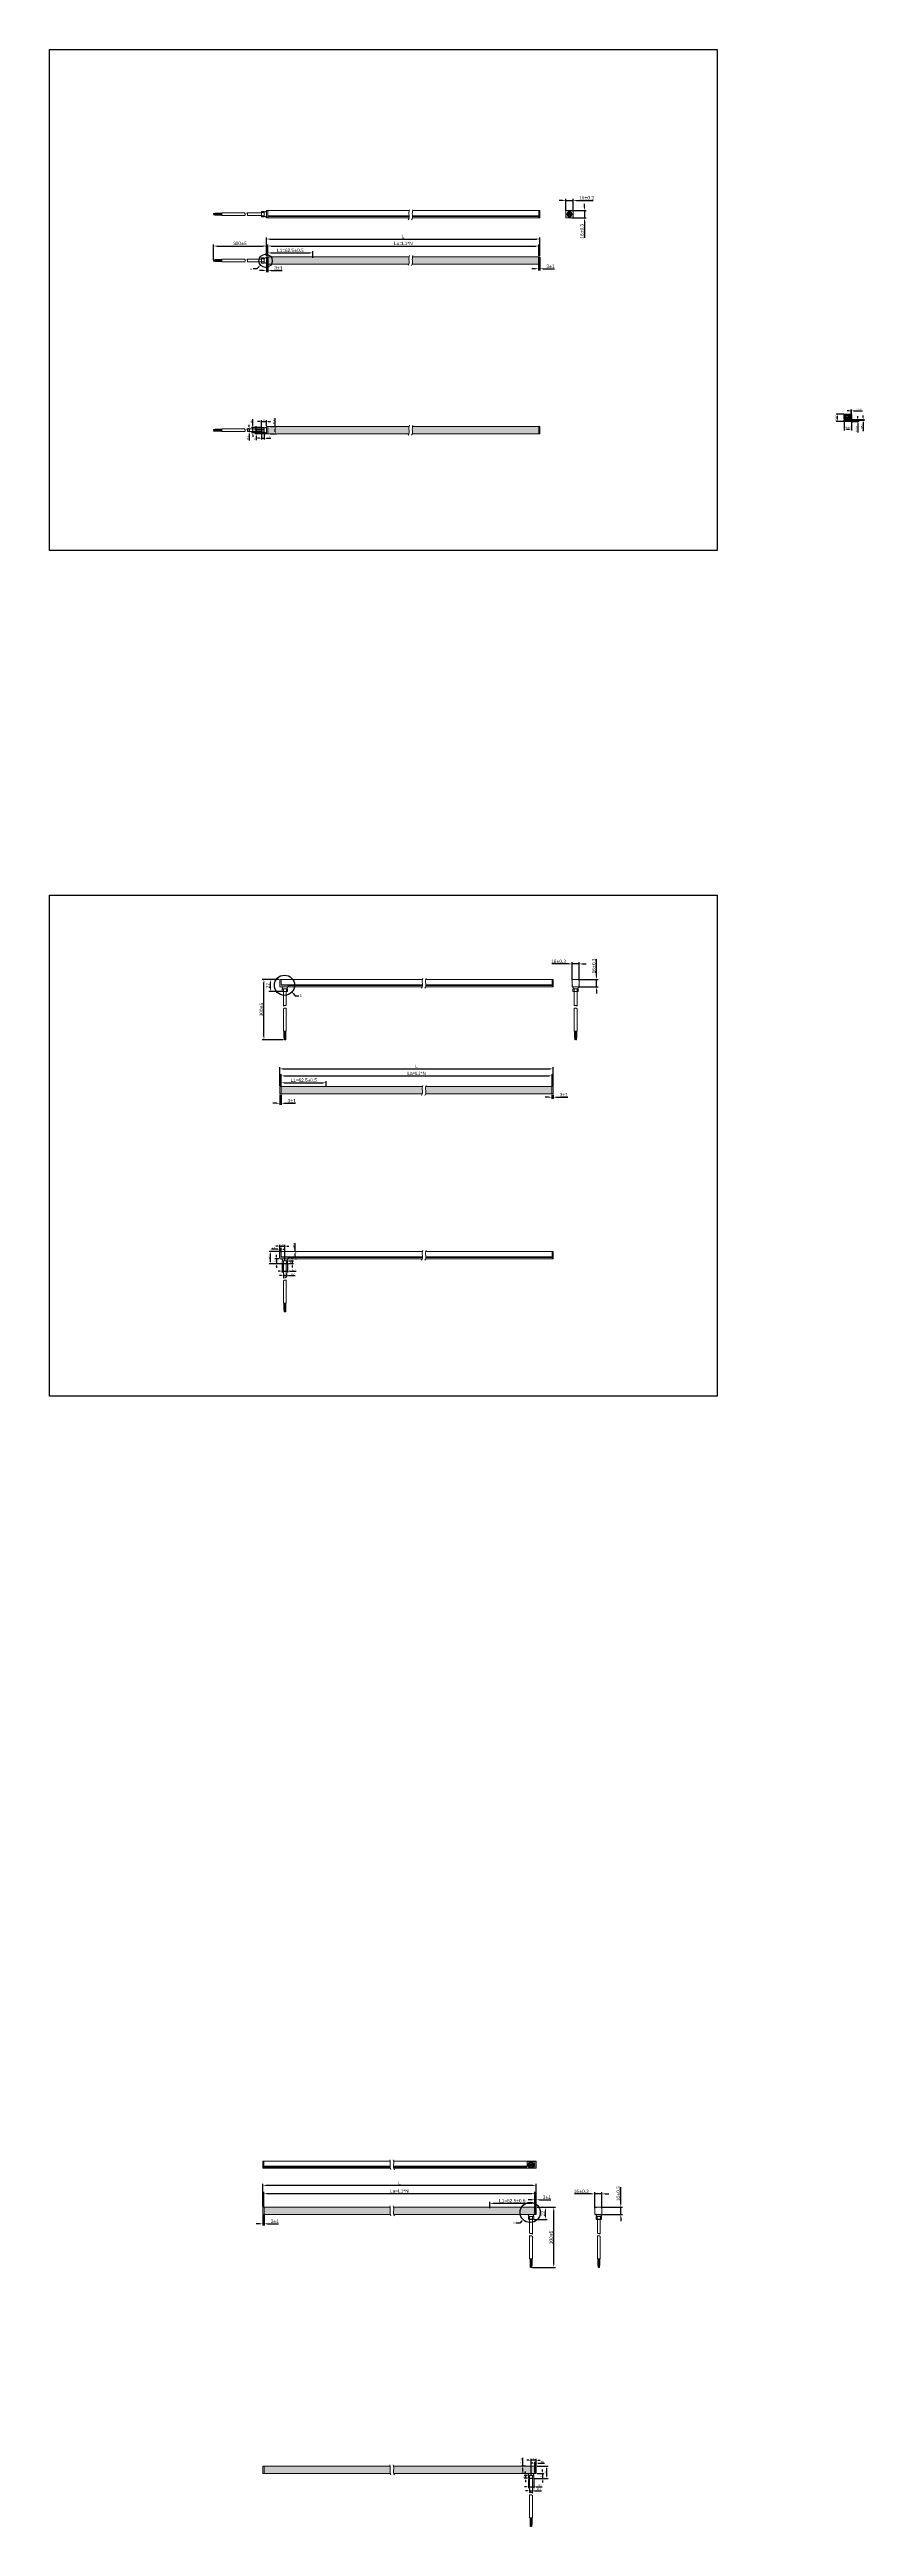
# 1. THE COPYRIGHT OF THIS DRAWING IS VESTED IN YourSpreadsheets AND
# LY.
# Model space of a CAD drawing. Header units: millimetres. Extents: x 2374 to 4177, y -4614 to 869.
import ezdxf
from ezdxf import colors
from ezdxf.entities.mleader import LeaderData, LeaderLine
from ezdxf.math import Vec2, Vec3

# ---------------------------------------------------------------- set-up
doc = ezdxf.new("R2010")
doc.units = ezdxf.units.MM
doc.header["$LTSCALE"] = 0.2
doc.layers.add('02___PRT_ALL_AXES', color=7, linetype='Continuous')
doc.layers.add('0TXT', color=4, linetype='Continuous')
doc.styles.get("Standard").update_dxf_attribs({"font": 'ARIALN.TTF'})
doc.dimstyles.new('3', dxfattribs={"dimscale": 3, "dimtxt": 2.5, "dimasz": 2.5, "dimexe": 1.25, "dimexo": 0.625, "dimtad": 1, "dimdec": 1, "dimzin": 9, "dimtxsty": 'Standard', "dimcen": 2.5, "dimclrd": 142, "dimclre": 142, "dimclrt": 142, "dimadec": 0, "dimazin": 0, "dimtfac": 1, "dimtdec": 1, "dimtmove": 0, "dimatfit": 3, "dimfxl": 1, "dimarcsym": 0})

# ---------------------------------------------------------------- blocks, each defined once
blk = doc.blocks.new('*D6')
at = {"color": 142, "lineweight": -2, "transparency": 16777216}
for p, q in [((2883.1, -1424.7), (2883.1, -1383.5)), ((2890.6, -1387.3), (3480.6, -1387.3)), ((3488.1, -1424.7), (3488.1, -1383.5))]:
    blk.add_line(p, q, dxfattribs=at)
at = {"color": 142, "transparency": 16777216}
for points in [[(2890.6, -1386), (2890.6, -1388.5), (2883.1, -1387.3)], [(3480.6, -1386), (3480.6, -1388.5), (3488.1, -1387.3)]]:
    blk.add_solid(points, dxfattribs=at)
at = {"layer": 'Defpoints', "color": 0, "transparency": 16777216}
for p in [(3488.1, -1387.3), (2883.1, -1426.6), (3488.1, -1426.6)]:
    blk.add_point(p, dxfattribs=at)
at = {"color": 142, "lineweight": 0, "transparency": 16777216, "insert": (3185.6, -1381.7), "char_height": 7.5, "attachment_point": 5}
blk.add_mtext('{\\fArial|b0|i0|c0|p34;L}', dxfattribs=at)
blk = doc.blocks.new('*D7')
at = {"color": 142, "lineweight": -2, "transparency": 16777216}
for p, q in [((2886.1, -1424.7), (2886.1, -1399)), ((2893.6, -1402.7), (3478.6, -1402.7)), ((3486.1, -1424.7), (3486.1, -1399))]:
    blk.add_line(p, q, dxfattribs=at)
at = {"color": 142, "transparency": 16777216}
for points in [[(2893.6, -1401.5), (2893.6, -1404), (2886.1, -1402.7)], [(3478.6, -1401.5), (3478.6, -1404), (3486.1, -1402.7)]]:
    blk.add_solid(points, dxfattribs=at)
at = {"layer": 'Defpoints', "color": 0, "transparency": 16777216}
for p in [(3486.1, -1402.7), (2886.1, -1426.6), (3486.1, -1426.6)]:
    blk.add_point(p, dxfattribs=at)
at = {"color": 142, "lineweight": 0, "transparency": 16777216, "insert": (3186.1, -1397), "char_height": 7.5, "attachment_point": 5}
blk.add_mtext('{\\fArial|b0|i0|c0|p34;La=L1*N}', dxfattribs=at)
blk = doc.blocks.new('*D8')
at = {"color": 142, "lineweight": -2, "transparency": 16777216}
for p, q in [((2886.1, -1424.7), (2886.1, -1414.2)), ((2893.6, -1418), (2978.6, -1418)), ((2986.1, -1424.7), (2986.1, -1414.2))]:
    blk.add_line(p, q, dxfattribs=at)
at = {"color": 142, "transparency": 16777216}
for points in [[(2893.6, -1416.7), (2893.6, -1419.2), (2886.1, -1418)], [(2978.6, -1416.7), (2978.6, -1419.2), (2986.1, -1418)]]:
    blk.add_solid(points, dxfattribs=at)
at = {"layer": 'Defpoints', "color": 0, "transparency": 16777216}
for p in [(2986.1, -1418), (2886.1, -1426.6), (2986.1, -1426.6)]:
    blk.add_point(p, dxfattribs=at)
at = {"color": 142, "lineweight": 0, "transparency": 16777216, "insert": (2936.1, -1412.3), "char_height": 7.5, "attachment_point": 5}
blk.add_mtext('{\\fArial|b0|i0|c0|p34;L1=62.5±0.5}', dxfattribs=at)
blk = doc.blocks.new('*D9')
at = {"color": 142, "lineweight": -2, "transparency": 16777216}
for p, q in [((2845.6, -3905), (2845.6, -3854.9)), ((3443.1, -3858.7), (2853.1, -3858.7)), ((3450.6, -3905), (3450.6, -3854.9))]:
    blk.add_line(p, q, dxfattribs=at)
at = {"color": 142, "transparency": 16777216}
for points in [[(2853.1, -3857.4), (2853.1, -3859.9), (2845.6, -3858.7)], [(3443.1, -3857.4), (3443.1, -3859.9), (3450.6, -3858.7)]]:
    blk.add_solid(points, dxfattribs=at)
at = {"layer": 'Defpoints', "color": 0, "transparency": 16777216}
for p in [(2845.6, -3858.7), (2845.6, -3906.9), (3450.6, -3906.9)]:
    blk.add_point(p, dxfattribs=at)
at = {"color": 142, "lineweight": 0, "transparency": 16777216, "insert": (3148.1, -3853), "char_height": 7.5, "attachment_point": 5}
blk.add_mtext('{\\fArial|b0|i0|c0|p34;L}', dxfattribs=at)
blk = doc.blocks.new('*D10')
at = {"color": 142, "lineweight": -2, "transparency": 16777216}
for p, q in [((2847.6, -3905), (2847.6, -3873.1)), ((3440.1, -3876.9), (2855.1, -3876.9)), ((3447.6, -3905), (3447.6, -3873.1))]:
    blk.add_line(p, q, dxfattribs=at)
at = {"color": 142, "transparency": 16777216}
for points in [[(2855.1, -3875.6), (2855.1, -3878.1), (2847.6, -3876.9)], [(3440.1, -3875.6), (3440.1, -3878.1), (3447.6, -3876.9)]]:
    blk.add_solid(points, dxfattribs=at)
at = {"layer": 'Defpoints', "color": 0, "transparency": 16777216}
for p in [(2847.6, -3876.9), (2847.6, -3906.9), (3447.6, -3906.9)]:
    blk.add_point(p, dxfattribs=at)
at = {"color": 142, "lineweight": 0, "transparency": 16777216, "insert": (3147.6, -3871.2), "char_height": 7.5, "attachment_point": 5}
blk.add_mtext('{\\fArial|b0|i0|c0|p34;La=L1*N}', dxfattribs=at)
blk = doc.blocks.new('*D11')
at = {"color": 142, "lineweight": -2, "transparency": 16777216}
for p, q in [((3347.6, -3909.2), (3347.6, -3894.6)), ((3440.1, -3898.3), (3355.1, -3898.3)), ((3447.6, -3905), (3447.6, -3894.6))]:
    blk.add_line(p, q, dxfattribs=at)
at = {"color": 142, "transparency": 16777216}
for points in [[(3355.1, -3897.1), (3355.1, -3899.6), (3347.6, -3898.3)], [(3440.1, -3897.1), (3440.1, -3899.6), (3447.6, -3898.3)]]:
    blk.add_solid(points, dxfattribs=at)
at = {"layer": 'Defpoints', "color": 0, "transparency": 16777216}
for p in [(3347.6, -3898.3), (3347.6, -3911), (3447.6, -3906.9)]:
    blk.add_point(p, dxfattribs=at)
at = {"color": 142, "lineweight": 0, "transparency": 16777216, "insert": (3397.6, -3892.6), "char_height": 7.5, "attachment_point": 5}
blk.add_mtext('{\\fArial|b0|i0|c0|p34;L1=\\fArial|b0|i0|c204|p34;62.5±0\\fArial|b0|i0|c0|p34;.5}', dxfattribs=at)
blk = doc.blocks.new('*D12')
at = {"color": 142, "lineweight": -2, "transparency": 16777216}
for p, q in [((2881.2, -1189.3), (2844.4, -1189.3)), ((2848.1, -1315.2), (2848.1, -1196.8)), ((2891, -1322.7), (2844.4, -1322.7))]:
    blk.add_line(p, q, dxfattribs=at)
at = {"color": 142, "transparency": 16777216}
for points in [[(2846.9, -1196.8), (2849.4, -1196.8), (2848.1, -1189.3)], [(2846.9, -1315.2), (2849.4, -1315.2), (2848.1, -1322.7)]]:
    blk.add_solid(points, dxfattribs=at)
at = {"layer": 'Defpoints', "color": 0, "transparency": 16777216}
for p in [(2848.1, -1189.3), (2883.1, -1189.3), (2892.9, -1322.7)]:
    blk.add_point(p, dxfattribs=at)
at = {"color": 142, "lineweight": 0, "transparency": 16777216, "insert": (2842.4, -1256), "char_height": 7.5, "attachment_point": 5, "rotation": 90}
blk.add_mtext('300±5', dxfattribs=at)
blk = doc.blocks.new('*D13')
at = {"color": 142, "lineweight": -2, "transparency": 16777216}
for p, q in [((2881.2, -1189.3), (2858.8, -1189.3)), ((2862.6, -1208.8), (2862.6, -1196.8)), ((2887.7, -1216.3), (2858.8, -1216.3))]:
    blk.add_line(p, q, dxfattribs=at)
at = {"color": 142, "transparency": 16777216}
for points in [[(2861.3, -1196.8), (2863.8, -1196.8), (2862.6, -1189.3)], [(2861.3, -1208.8), (2863.8, -1208.8), (2862.6, -1216.3)]]:
    blk.add_solid(points, dxfattribs=at)
at = {"layer": 'Defpoints', "color": 0, "transparency": 16777216}
for p in [(2862.6, -1189.3), (2883.1, -1189.3), (2889.6, -1216.3)]:
    blk.add_point(p, dxfattribs=at)
at = {"color": 142, "lineweight": 0, "transparency": 16777216, "insert": (2856.9, -1202.8), "char_height": 7.5, "attachment_point": 5, "rotation": 90}
blk.add_mtext('27', dxfattribs=at)
blk = doc.blocks.new('*D14')
at = {"color": 142, "lineweight": -2, "transparency": 16777216}
for p, q in [((3452.5, -3906.9), (3493.1, -3906.9)), ((3489.3, -4032.7), (3489.3, -3914.4)), ((3442.7, -4040.2), (3493.1, -4040.2))]:
    blk.add_line(p, q, dxfattribs=at)
at = {"color": 142, "transparency": 16777216}
for points in [[(3488.1, -3914.4), (3490.6, -3914.4), (3489.3, -3906.9)], [(3488.1, -4032.7), (3490.6, -4032.7), (3489.3, -4040.2)]]:
    blk.add_solid(points, dxfattribs=at)
at = {"layer": 'Defpoints', "color": 0, "transparency": 16777216}
for p in [(3450.6, -3906.9), (3489.3, -3906.9), (3440.8, -4040.2)]:
    blk.add_point(p, dxfattribs=at)
at = {"color": 142, "lineweight": 0, "transparency": 16777216, "insert": (3483.6, -3973.6), "char_height": 7.5, "attachment_point": 5, "rotation": 90}
blk.add_mtext('300±5', dxfattribs=at)
blk = doc.blocks.new('*D15')
at = {"color": 142, "lineweight": -2, "transparency": 16777216}
for p, q in [((3446, -3933.9), (3474.9, -3933.9)), ((3452.5, -3906.9), (3474.9, -3906.9)), ((3471.1, -3926.4), (3471.1, -3914.4))]:
    blk.add_line(p, q, dxfattribs=at)
at = {"color": 142, "transparency": 16777216}
for points in [[(3469.9, -3914.4), (3472.4, -3914.4), (3471.1, -3906.9)], [(3469.9, -3926.4), (3472.4, -3926.4), (3471.1, -3933.9)]]:
    blk.add_solid(points, dxfattribs=at)
at = {"layer": 'Defpoints', "color": 0, "transparency": 16777216}
for p in [(3444.1, -3933.9), (3450.6, -3906.9), (3471.1, -3906.9)]:
    blk.add_point(p, dxfattribs=at)
at = {"color": 142, "lineweight": 0, "transparency": 16777216, "insert": (3465.5, -3920.4), "char_height": 7.5, "attachment_point": 5, "rotation": 90}
blk.add_mtext('27', dxfattribs=at)
blk = doc.blocks.new('*D24')
at = {"color": 142, "lineweight": -2, "transparency": 16777216}
for p, q in [((2853.6, 412.1), (2853.6, 453.3)), ((2861.1, 449.6), (3451.1, 449.6)), ((3458.6, 412.1), (3458.6, 453.3))]:
    blk.add_line(p, q, dxfattribs=at)
at = {"color": 142, "transparency": 16777216}
for points in [[(2861.1, 450.8), (2861.1, 448.3), (2853.6, 449.6)], [(3451.1, 450.8), (3451.1, 448.3), (3458.6, 449.6)]]:
    blk.add_solid(points, dxfattribs=at)
at = {"layer": 'Defpoints', "color": 0, "transparency": 16777216}
for p in [(3458.6, 449.6), (2853.6, 410.2), (3458.6, 410.2)]:
    blk.add_point(p, dxfattribs=at)
at = {"color": 142, "lineweight": 0, "transparency": 16777216, "insert": (3156.1, 455.2), "char_height": 7.5, "attachment_point": 5}
blk.add_mtext('{\\fArial|b0|i0|c0|p34;L}', dxfattribs=at)
blk = doc.blocks.new('*D25')
at = {"color": 142, "lineweight": -2, "transparency": 16777216}
for p, q in [((2856.6, 412.1), (2856.6, 437.8)), ((2864.1, 434.1), (3449.1, 434.1)), ((3456.6, 412.1), (3456.6, 437.8))]:
    blk.add_line(p, q, dxfattribs=at)
at = {"color": 142, "transparency": 16777216}
for points in [[(2864.1, 435.3), (2864.1, 432.8), (2856.6, 434.1)], [(3449.1, 435.3), (3449.1, 432.8), (3456.6, 434.1)]]:
    blk.add_solid(points, dxfattribs=at)
at = {"layer": 'Defpoints', "color": 0, "transparency": 16777216}
for p in [(2856.6, 410.2), (3456.6, 434.1), (3456.6, 410.2)]:
    blk.add_point(p, dxfattribs=at)
at = {"color": 142, "lineweight": 0, "transparency": 16777216, "insert": (3156.6, 439.8), "char_height": 7.5, "attachment_point": 5}
blk.add_mtext('{\\fArial|b0|i0|c0|p34;La=L1*N}', dxfattribs=at)
blk = doc.blocks.new('*D18')
at = {"color": 142, "lineweight": -2, "transparency": 16777216}
for p, q in [((2856.6, 412.1), (2856.6, 422.6)), ((2864.1, 418.8), (2949.1, 418.8)), ((2956.6, 408), (2956.6, 422.6))]:
    blk.add_line(p, q, dxfattribs=at)
at = {"color": 142, "transparency": 16777216}
for points in [[(2864.1, 420.1), (2864.1, 417.6), (2856.6, 418.8)], [(2949.1, 420.1), (2949.1, 417.6), (2956.6, 418.8)]]:
    blk.add_solid(points, dxfattribs=at)
at = {"layer": 'Defpoints', "color": 0, "transparency": 16777216}
for p in [(2856.6, 410.2), (2956.6, 418.8), (2956.6, 406.1)]:
    blk.add_point(p, dxfattribs=at)
at = {"color": 142, "lineweight": 0, "transparency": 16777216, "insert": (2906.6, 424.5), "char_height": 7.5, "attachment_point": 5}
blk.add_mtext('L1=62.5±0.5', dxfattribs=at)
blk = doc.blocks.new('*D31')
at = {"color": 142, "lineweight": -2, "transparency": 16777216}
for p, q in [((2736.3, 402.4), (2736.3, 437.8)), ((2743.8, 434.1), (2846.1, 434.1)), ((2853.6, 412.1), (2853.6, 437.8))]:
    blk.add_line(p, q, dxfattribs=at)
at = {"color": 142, "transparency": 16777216}
for points in [[(2743.8, 435.3), (2743.8, 432.8), (2736.3, 434.1)], [(2846.1, 435.3), (2846.1, 432.8), (2853.6, 434.1)]]:
    blk.add_solid(points, dxfattribs=at)
at = {"layer": 'Defpoints', "color": 0, "transparency": 16777216}
for p in [(2736.3, 400.5), (2853.6, 434.1), (2853.6, 410.2)]:
    blk.add_point(p, dxfattribs=at)
at = {"color": 142, "lineweight": 0, "transparency": 16777216, "insert": (2795, 439.8), "char_height": 7.5, "attachment_point": 5}
blk.add_mtext('300±5', dxfattribs=at)
blk = doc.blocks.new('*D16')
at = {"color": 142, "lineweight": -2, "transparency": 16777216}
for p, q in [((2844.1, 32.1), (2820.3, 32.1)), ((2844.1, 20.5), (2820.3, 20.5)), ((2823.3, 36.6), (2823.3, 51)), ((2823.3, 20.5), (2823.3, 32.1)), ((2823.3, 16), (2823.3, 11.5))]:
    blk.add_line(p, q, dxfattribs=at)
at = {"color": 142, "transparency": 16777216}
for points in [[(2822.6, 36.6), (2824.1, 36.6), (2823.3, 32.1)], [(2822.6, 16), (2824.1, 16), (2823.3, 20.5)]]:
    blk.add_solid(points, dxfattribs=at)
at = {"layer": 'Defpoints', "color": 0, "transparency": 16777216}
for p in [(2823.3, 20.5), (2846, 32.1), (2846, 20.5)]:
    blk.add_point(p, dxfattribs=at)
at = {"color": 142, "lineweight": 0, "transparency": 16777216, "insert": (2820, 46.1), "char_height": 3, "attachment_point": 5, "rotation": 90}
blk.add_mtext('11.7', dxfattribs=at)
blk = doc.blocks.new('*D17')
at = {"color": 142, "lineweight": -2, "transparency": 16777216}
for p, q in [((2847.1, 26.3), (2827.8, 26.3)), ((2854.7, 18.3), (2827.8, 18.3)), ((2830.8, 30.8), (2830.8, 35.3)), ((2830.8, 26.3), (2830.8, 18.3)), ((2830.8, 13.8), (2830.8, 4))]:
    blk.add_line(p, q, dxfattribs=at)
at = {"color": 142, "transparency": 16777216}
for points in [[(2830.1, 30.8), (2831.6, 30.8), (2830.8, 26.3)], [(2830.1, 13.8), (2831.6, 13.8), (2830.8, 18.3)]]:
    blk.add_solid(points, dxfattribs=at)
at = {"layer": 'Defpoints', "color": 0, "transparency": 16777216}
for p in [(2830.8, 26.3), (2849, 26.3), (2856.6, 18.3)]:
    blk.add_point(p, dxfattribs=at)
at = {"color": 142, "lineweight": 0, "transparency": 16777216, "insert": (2827.4, 6.7), "char_height": 3, "attachment_point": 5, "rotation": 90}
blk.add_mtext('8', dxfattribs=at)
blk = doc.blocks.new('*D19')
at = {"color": 142, "lineweight": -2, "transparency": 16777216}
for p, q in [((3508.7, 535.1), (3501.2, 535.1)), ((3516.2, 512), (3516.2, 538.8)), ((3516.2, 535.1), (3532.2, 535.1)), ((3532.2, 512), (3532.2, 538.8)), ((3539.7, 535.1), (3576.9, 535.1))]:
    blk.add_line(p, q, dxfattribs=at)
at = {"color": 142, "transparency": 16777216}
for points in [[(3508.7, 536.3), (3508.7, 533.8), (3516.2, 535.1)], [(3539.7, 536.3), (3539.7, 533.8), (3532.2, 535.1)]]:
    blk.add_solid(points, dxfattribs=at)
at = {"layer": 'Defpoints', "color": 0, "transparency": 16777216}
for p in [(3516.2, 510.2), (3532.2, 535.1), (3532.2, 510.2)]:
    blk.add_point(p, dxfattribs=at)
at = {"color": 142, "transparency": 16777216, "insert": (3562, 540.8), "char_height": 7.5, "attachment_point": 5}
blk.add_mtext('16±0.3', dxfattribs=at)
blk = doc.blocks.new('*D20')
at = {"color": 142, "lineweight": -2, "transparency": 16777216}
for p, q in [((3529.7, 512.5), (3561.3, 512.5)), ((3529.7, 496.5), (3561.3, 496.5)), ((3557.5, 520), (3557.5, 527.5)), ((3557.5, 512.5), (3557.5, 496.5)), ((3557.5, 489), (3557.5, 451.9))]:
    blk.add_line(p, q, dxfattribs=at)
at = {"color": 142, "transparency": 16777216}
for points in [[(3556.3, 520), (3558.8, 520), (3557.5, 512.5)], [(3556.3, 489), (3558.8, 489), (3557.5, 496.5)]]:
    blk.add_solid(points, dxfattribs=at)
at = {"layer": 'Defpoints', "color": 0, "transparency": 16777216}
for p in [(3527.8, 512.5), (3527.8, 496.5), (3557.5, 496.5)]:
    blk.add_point(p, dxfattribs=at)
at = {"color": 142, "transparency": 16777216, "insert": (3551.8, 466.7), "char_height": 7.5, "attachment_point": 5, "rotation": 90}
blk.add_mtext('16±0.3', dxfattribs=at)
blk = doc.blocks.new('*D21')
at = {"color": 142, "lineweight": -2, "transparency": 16777216}
for p, q in [((2853.6, 408.4), (2853.6, 376)), ((2856.6, 408.4), (2856.6, 376)), ((2846.1, 379.7), (2838.6, 379.7)), ((2853.6, 379.7), (2856.6, 379.7)), ((2864.1, 379.7), (2888.7, 379.7))]:
    blk.add_line(p, q, dxfattribs=at)
at = {"color": 142, "transparency": 16777216}
for points in [[(2846.1, 381), (2846.1, 378.5), (2853.6, 379.7)], [(2864.1, 381), (2864.1, 378.5), (2856.6, 379.7)]]:
    blk.add_solid(points, dxfattribs=at)
at = {"layer": 'Defpoints', "color": 0, "transparency": 16777216}
for p in [(2853.6, 410.2), (2856.6, 410.2), (2856.6, 379.7)]:
    blk.add_point(p, dxfattribs=at)
at = {"color": 142, "transparency": 16777216, "insert": (2880.2, 385.4), "char_height": 7.5, "attachment_point": 5}
blk.add_mtext('3±1', dxfattribs=at)
blk = doc.blocks.new('*D22')
at = {"color": 142, "lineweight": -2, "transparency": 16777216}
for p, q in [((3455.6, 408.4), (3455.6, 380)), ((3458.6, 408.4), (3458.6, 380)), ((3448.1, 383.7), (3440.6, 383.7)), ((3455.6, 383.7), (3458.6, 383.7)), ((3466.1, 383.7), (3490.7, 383.7))]:
    blk.add_line(p, q, dxfattribs=at)
at = {"color": 142, "transparency": 16777216}
for points in [[(3448.1, 385), (3448.1, 382.5), (3455.6, 383.7)], [(3466.1, 385), (3466.1, 382.5), (3458.6, 383.7)]]:
    blk.add_solid(points, dxfattribs=at)
at = {"layer": 'Defpoints', "color": 0, "transparency": 16777216}
for p in [(3455.6, 410.2), (3458.6, 410.2), (3458.6, 383.7)]:
    blk.add_point(p, dxfattribs=at)
at = {"color": 142, "transparency": 16777216, "insert": (3482.2, 389.4), "char_height": 7.5, "width": 4.026, "attachment_point": 5}
blk.add_mtext('3±1', dxfattribs=at)
blk = doc.blocks.new('*D32')
at = {"color": 142, "lineweight": -2, "transparency": 16777216}
for p, q in [((2838.5, 8.7), (2834, 8.7)), ((2843, 18.6), (2843, 5.7)), ((2843, 8.7), (2849, 8.7)), ((2849, 18.6), (2849, 5.7)), ((2853.5, 8.7), (2863.4, 8.7))]:
    blk.add_line(p, q, dxfattribs=at)
at = {"color": 142, "transparency": 16777216}
for points in [[(2838.5, 9.4), (2838.5, 7.9), (2843, 8.7)], [(2853.5, 9.4), (2853.5, 7.9), (2849, 8.7)]]:
    blk.add_solid(points, dxfattribs=at)
at = {"layer": 'Defpoints', "color": 0, "transparency": 16777216}
for p in [(2843, 20.5), (2849, 20.5), (2849, 8.7)]:
    blk.add_point(p, dxfattribs=at)
at = {"color": 142, "lineweight": 0, "transparency": 16777216, "insert": (2860.7, 12.1), "char_height": 3, "attachment_point": 5}
blk.add_mtext('6', dxfattribs=at)
blk = doc.blocks.new('*D33')
at = {"color": 142, "lineweight": -2, "transparency": 16777216}
for p, q in [((2862.4, 34.3), (2876.3, 34.3)), ((2862.4, 18.3), (2876.3, 18.3)), ((2873.3, 34.3), (2873.3, 53)), ((2873.3, 22.8), (2873.3, 29.8))]:
    blk.add_line(p, q, dxfattribs=at)
at = {"color": 142, "transparency": 16777216}
for points in [[(2872.6, 29.8), (2874.1, 29.8), (2873.3, 34.3)], [(2872.6, 22.8), (2874.1, 22.8), (2873.3, 18.3)]]:
    blk.add_solid(points, dxfattribs=at)
at = {"layer": 'Defpoints', "color": 0, "transparency": 16777216}
for p in [(2860.5, 34.3), (2860.5, 18.3), (2873.3, 18.3)]:
    blk.add_point(p, dxfattribs=at)
at = {"color": 142, "lineweight": 0, "transparency": 16777216, "insert": (2869.9, 45.9), "char_height": 3, "width": 9.282, "attachment_point": 5, "rotation": 90}
blk.add_mtext('16±0.3', dxfattribs=at)
blk = doc.blocks.new('*D34')
at = {"color": 142, "lineweight": -2, "transparency": 16777216}
for p, q in [((2838.1, 45.3), (2833.6, 45.3)), ((2842.6, 33.2), (2842.6, 48.3)), ((2842.6, 45.3), (2853.6, 45.3)), ((2853.6, 36.2), (2853.6, 48.3)), ((2858.1, 45.3), (2862.6, 45.3))]:
    blk.add_line(p, q, dxfattribs=at)
at = {"color": 142, "transparency": 16777216}
for points in [[(2838.1, 46), (2838.1, 44.5), (2842.6, 45.3)], [(2858.1, 46), (2858.1, 44.5), (2853.6, 45.3)]]:
    blk.add_solid(points, dxfattribs=at)
at = {"layer": 'Defpoints', "color": 0, "transparency": 16777216}
for p in [(2842.6, 31.3), (2853.6, 45.3), (2853.6, 34.3)]:
    blk.add_point(p, dxfattribs=at)
at = {"color": 142, "lineweight": 0, "transparency": 16777216, "insert": (2848.1, 48.7), "char_height": 3, "attachment_point": 5}
blk.add_mtext('11', dxfattribs=at)
blk = doc.blocks.new('*D35')
at = {"color": 142, "lineweight": -2, "transparency": 16777216}
for p, q in [((2815.3, 29.4), (2812.4, 29.4)), ((2815.3, 23.2), (2812.4, 23.2)), ((2815.4, 33.9), (2815.4, 38.4)), ((2815.4, 29.4), (2815.4, 23.2)), ((2815.4, 18.7), (2815.4, 3.3))]:
    blk.add_line(p, q, dxfattribs=at)
at = {"color": 142, "transparency": 16777216}
for points in [[(2814.6, 33.9), (2816.1, 33.9), (2815.4, 29.4)], [(2814.6, 18.7), (2816.1, 18.7), (2815.4, 23.2)]]:
    blk.add_solid(points, dxfattribs=at)
at = {"layer": 'Defpoints', "color": 0, "transparency": 16777216}
for p in [(2815.4, 23.2), (2817.2, 29.4), (2817.2, 23.2)]:
    blk.add_point(p, dxfattribs=at)
at = {"color": 142, "lineweight": 0, "transparency": 16777216, "insert": (2811.9, 8.8), "char_height": 3, "attachment_point": 5, "rotation": 90}
blk.add_mtext('Ø6.2', dxfattribs=at)
blk = doc.blocks.new('*D37')
at = {"color": 142, "lineweight": -2, "transparency": 16777216}
for p, q in [((2875.6, -1463.3), (2868.1, -1463.3)), ((2883.1, -1444.5), (2883.1, -1467.1)), ((2883.1, -1463.3), (2886.1, -1463.3)), ((2886.1, -1444.5), (2886.1, -1467.1)), ((2893.6, -1463.3), (2918.2, -1463.3))]:
    blk.add_line(p, q, dxfattribs=at)
at = {"color": 142, "transparency": 16777216}
for points in [[(2875.6, -1462.1), (2875.6, -1464.6), (2883.1, -1463.3)], [(2893.6, -1462.1), (2893.6, -1464.6), (2886.1, -1463.3)]]:
    blk.add_solid(points, dxfattribs=at)
at = {"layer": 'Defpoints', "color": 0, "transparency": 16777216}
for p in [(2883.1, -1442.6), (2886.1, -1442.6), (2886.1, -1463.3)]:
    blk.add_point(p, dxfattribs=at)
at = {"color": 142, "transparency": 16777216, "insert": (2909.6, -1457.6), "char_height": 7.5, "attachment_point": 5}
blk.add_mtext('3±1', dxfattribs=at)
blk = doc.blocks.new('*D38')
at = {"color": 142, "lineweight": -2, "transparency": 16777216}
for p, q in [((3477.6, -1450), (3470.1, -1450)), ((3485.1, -1444.5), (3485.1, -1453.7)), ((3485.1, -1450), (3488.1, -1450)), ((3488.1, -1444.5), (3488.1, -1453.7)), ((3495.6, -1450), (3520.2, -1450))]:
    blk.add_line(p, q, dxfattribs=at)
at = {"color": 142, "transparency": 16777216}
for points in [[(3477.6, -1448.7), (3477.6, -1451.2), (3485.1, -1450)], [(3495.6, -1448.7), (3495.6, -1451.2), (3488.1, -1450)]]:
    blk.add_solid(points, dxfattribs=at)
at = {"layer": 'Defpoints', "color": 0, "transparency": 16777216}
for p in [(3485.1, -1442.6), (3488.1, -1442.6), (3488.1, -1450)]:
    blk.add_point(p, dxfattribs=at)
at = {"color": 142, "transparency": 16777216, "insert": (3511.6, -1444.3), "char_height": 7.5, "attachment_point": 5}
blk.add_mtext('3±1', dxfattribs=at)
blk = doc.blocks.new('*D39')
at = {"color": 142, "lineweight": -2, "transparency": 16777216}
for p, q in [((3529.8, -1190.8), (3529.8, -1151.2)), ((3545.8, -1190.8), (3545.8, -1151.2)), ((3522.3, -1154.9), (3485.1, -1154.9)), ((3545.8, -1154.9), (3529.8, -1154.9)), ((3553.3, -1154.9), (3560.8, -1154.9))]:
    blk.add_line(p, q, dxfattribs=at)
at = {"color": 142, "transparency": 16777216}
for points in [[(3522.3, -1153.7), (3522.3, -1156.2), (3529.8, -1154.9)], [(3553.3, -1153.7), (3553.3, -1156.2), (3545.8, -1154.9)]]:
    blk.add_solid(points, dxfattribs=at)
at = {"layer": 'Defpoints', "color": 0, "transparency": 16777216}
for p in [(3529.8, -1192.6), (3545.8, -1154.9), (3545.8, -1192.6)]:
    blk.add_point(p, dxfattribs=at)
at = {"color": 142, "transparency": 16777216, "insert": (3500, -1149.2), "char_height": 7.5, "attachment_point": 5}
blk.add_mtext('16±0.3', dxfattribs=at)
blk = doc.blocks.new('*D40')
at = {"color": 142, "lineweight": -2, "transparency": 16777216}
for p, q in [((3583.8, -1181.8), (3583.8, -1144.7)), ((3543.1, -1189.3), (3587.5, -1189.3)), ((3543.1, -1205.3), (3587.5, -1205.3)), ((3583.8, -1205.3), (3583.8, -1189.3)), ((3583.8, -1212.8), (3583.8, -1220.3))]:
    blk.add_line(p, q, dxfattribs=at)
at = {"color": 142, "transparency": 16777216}
for points in [[(3582.5, -1181.8), (3585, -1181.8), (3583.8, -1189.3)], [(3582.5, -1212.8), (3585, -1212.8), (3583.8, -1205.3)]]:
    blk.add_solid(points, dxfattribs=at)
at = {"layer": 'Defpoints', "color": 0, "transparency": 16777216}
for p in [(3541.2, -1189.3), (3541.2, -1205.3), (3583.8, -1205.3)]:
    blk.add_point(p, dxfattribs=at)
at = {"color": 142, "transparency": 16777216, "insert": (3578.1, -1159.5), "char_height": 7.5, "attachment_point": 5, "rotation": 90}
blk.add_mtext('16±0.3', dxfattribs=at)
blk = doc.blocks.new('*D41')
at = {"color": 142, "lineweight": -2, "transparency": 16777216}
for p, q in [((2881.2, -1791.6), (2859.6, -1791.6)), ((2862.6, -1814.1), (2862.6, -1796.1)), ((2887.7, -1818.6), (2859.6, -1818.6))]:
    blk.add_line(p, q, dxfattribs=at)
at = {"color": 142, "transparency": 16777216}
for points in [[(2861.8, -1796.1), (2863.3, -1796.1), (2862.6, -1791.6)], [(2861.8, -1814.1), (2863.3, -1814.1), (2862.6, -1818.6)]]:
    blk.add_solid(points, dxfattribs=at)
at = {"layer": 'Defpoints', "color": 0, "transparency": 16777216}
for p in [(2862.6, -1791.6), (2883.1, -1791.6), (2889.6, -1818.6)]:
    blk.add_point(p, dxfattribs=at)
at = {"color": 142, "lineweight": 0, "transparency": 16777216, "insert": (2859.2, -1805.1), "char_height": 3, "attachment_point": 5, "rotation": 90}
blk.add_mtext('27', dxfattribs=at)
blk = doc.blocks.new('*D42')
at = {"color": 142, "lineweight": -2, "transparency": 16777216}
for p, q in [((2887, -1844.9), (2882.5, -1844.9)), ((2891.5, -1840), (2891.5, -1847.9)), ((2891.5, -1844.9), (2897.7, -1844.9)), ((2897.7, -1840), (2897.7, -1847.9)), ((2902.2, -1844.9), (2917.5, -1844.9))]:
    blk.add_line(p, q, dxfattribs=at)
at = {"color": 142, "transparency": 16777216}
for points in [[(2887, -1844.2), (2887, -1845.7), (2891.5, -1844.9)], [(2902.2, -1844.2), (2902.2, -1845.7), (2897.7, -1844.9)]]:
    blk.add_solid(points, dxfattribs=at)
at = {"layer": 'Defpoints', "color": 0, "transparency": 16777216}
for p in [(2891.5, -1838.2), (2897.7, -1838.2), (2897.7, -1844.9)]:
    blk.add_point(p, dxfattribs=at)
at = {"color": 142, "lineweight": 0, "transparency": 16777216, "insert": (2912.1, -1841.4), "char_height": 3, "attachment_point": 5}
blk.add_mtext('Ø6.2', dxfattribs=at)
blk = doc.blocks.new('*D43')
at = {"color": 142, "lineweight": -2, "transparency": 16777216}
for p, q in [((2884.2, -1834.9), (2879.7, -1834.9)), ((2888.7, -1818.8), (2888.7, -1837.9)), ((2888.7, -1834.9), (2900.4, -1834.9)), ((2900.4, -1818.8), (2900.4, -1837.9)), ((2904.9, -1834.9), (2919.3, -1834.9))]:
    blk.add_line(p, q, dxfattribs=at)
at = {"color": 142, "transparency": 16777216}
for points in [[(2884.2, -1834.1), (2884.2, -1835.6), (2888.7, -1834.9)], [(2904.9, -1834.1), (2904.9, -1835.6), (2900.4, -1834.9)]]:
    blk.add_solid(points, dxfattribs=at)
at = {"layer": 'Defpoints', "color": 0, "transparency": 16777216}
for p in [(2888.7, -1817), (2900.4, -1817), (2900.4, -1834.9)]:
    blk.add_point(p, dxfattribs=at)
at = {"color": 142, "lineweight": 0, "transparency": 16777216, "insert": (2914.3, -1831.5), "char_height": 3, "attachment_point": 5}
blk.add_mtext('11.7', dxfattribs=at)
blk = doc.blocks.new('*D44')
at = {"color": 142, "lineweight": -2, "transparency": 16777216}
for p, q in [((2878.6, -1779.5), (2874.1, -1779.5)), ((2883.1, -1805.7), (2883.1, -1776.5)), ((2883.1, -1779.5), (2894.5, -1779.5)), ((2894.5, -1810.3), (2894.5, -1776.5)), ((2899, -1779.5), (2903.5, -1779.5))]:
    blk.add_line(p, q, dxfattribs=at)
at = {"color": 142, "transparency": 16777216}
for points in [[(2878.6, -1778.7), (2878.6, -1780.2), (2883.1, -1779.5)], [(2899, -1778.7), (2899, -1780.2), (2894.5, -1779.5)]]:
    blk.add_solid(points, dxfattribs=at)
at = {"layer": 'Defpoints', "color": 0, "transparency": 16777216}
for p in [(2883.1, -1807.6), (2894.5, -1779.5), (2894.5, -1812.2)]:
    blk.add_point(p, dxfattribs=at)
at = {"color": 142, "lineweight": 0, "transparency": 16777216, "insert": (2888.8, -1776.1), "char_height": 3, "attachment_point": 5}
blk.add_mtext('11.5', dxfattribs=at)
blk = doc.blocks.new('*D45')
at = {"color": 142, "lineweight": -2, "transparency": 16777216}
for p, q in [((2881.2, -1807.6), (2872.6, -1807.6)), ((2875.6, -1803.1), (2875.6, -1798.6)), ((2875.6, -1807.6), (2875.6, -1818.6)), ((2887.7, -1818.6), (2872.6, -1818.6)), ((2875.6, -1823.1), (2875.6, -1827.6))]:
    blk.add_line(p, q, dxfattribs=at)
at = {"color": 142, "transparency": 16777216}
for points in [[(2874.9, -1803.1), (2876.4, -1803.1), (2875.6, -1807.6)], [(2874.9, -1823.1), (2876.4, -1823.1), (2875.6, -1818.6)]]:
    blk.add_solid(points, dxfattribs=at)
at = {"layer": 'Defpoints', "color": 0, "transparency": 16777216}
for p in [(2883.1, -1807.6), (2875.6, -1818.6), (2889.6, -1818.6)]:
    blk.add_point(p, dxfattribs=at)
at = {"color": 142, "lineweight": 0, "transparency": 16777216, "insert": (2872.3, -1813.1), "char_height": 3, "attachment_point": 5, "rotation": 90}
blk.add_mtext('11', dxfattribs=at)
blk = doc.blocks.new('*D46')
at = {"color": 142, "lineweight": -2, "transparency": 16777216}
for p, q in [((2917.1, -1791.6), (2917.1, -1772.9)), ((2917.1, -1803.1), (2917.1, -1796.1)), ((2918.2, -1791.6), (2920.1, -1791.6)), ((2918.2, -1807.6), (2920.1, -1807.6))]:
    blk.add_line(p, q, dxfattribs=at)
at = {"color": 142, "transparency": 16777216}
for points in [[(2916.4, -1796.1), (2917.9, -1796.1), (2917.1, -1791.6)], [(2916.4, -1803.1), (2917.9, -1803.1), (2917.1, -1807.6)]]:
    blk.add_solid(points, dxfattribs=at)
at = {"layer": 'Defpoints', "color": 0, "transparency": 16777216}
for p in [(2916.3, -1791.6), (2916.3, -1807.6), (2917.1, -1807.6)]:
    blk.add_point(p, dxfattribs=at)
at = {"color": 142, "lineweight": 0, "transparency": 16777216, "insert": (2913.7, -1780), "char_height": 3, "attachment_point": 5, "rotation": 90}
blk.add_mtext('16±0.3', dxfattribs=at)
blk = doc.blocks.new('*D47')
at = {"color": 142, "lineweight": -2, "transparency": 16777216}
for p, q in [((2910.5, -1807.7), (2910.5, -1803.2)), ((2902.3, -1812.2), (2913.5, -1812.2)), ((2902.3, -1818.2), (2913.5, -1818.2)), ((2910.5, -1812.2), (2910.5, -1818.2)), ((2910.5, -1822.7), (2910.5, -1827.2))]:
    blk.add_line(p, q, dxfattribs=at)
at = {"color": 142, "transparency": 16777216}
for points in [[(2909.8, -1807.7), (2911.3, -1807.7), (2910.5, -1812.2)], [(2909.8, -1822.7), (2911.3, -1822.7), (2910.5, -1818.2)]]:
    blk.add_solid(points, dxfattribs=at)
at = {"layer": 'Defpoints', "color": 0, "transparency": 16777216}
for p in [(2900.4, -1812.2), (2900.4, -1818.2), (2910.5, -1818.2)]:
    blk.add_point(p, dxfattribs=at)
at = {"color": 142, "lineweight": 0, "transparency": 16777216, "insert": (2907.1, -1815.2), "char_height": 3, "attachment_point": 5, "rotation": 90}
blk.add_mtext('6', dxfattribs=at)
blk = doc.blocks.new('*D48')
at = {"color": 142, "lineweight": -2, "transparency": 16777216}
for p, q in [((2878.6, -1786.4), (2865, -1786.4)), ((2883.1, -1789.7), (2883.1, -1783.4)), ((2886.1, -1786.4), (2883.1, -1786.4)), ((2886.1, -1789.7), (2886.1, -1783.4)), ((2890.6, -1786.4), (2895.1, -1786.4))]:
    blk.add_line(p, q, dxfattribs=at)
at = {"color": 142, "transparency": 16777216}
for points in [[(2878.6, -1785.6), (2878.6, -1787.1), (2883.1, -1786.4)], [(2890.6, -1785.6), (2890.6, -1787.1), (2886.1, -1786.4)]]:
    blk.add_solid(points, dxfattribs=at)
at = {"layer": 'Defpoints', "color": 0, "transparency": 16777216}
for p in [(2883.1, -1791.6), (2886.1, -1786.4), (2886.1, -1791.6)]:
    blk.add_point(p, dxfattribs=at)
at = {"color": 142, "lineweight": 0, "transparency": 16777216, "insert": (2869.5, -1783), "char_height": 3, "attachment_point": 5}
blk.add_mtext('3±1', dxfattribs=at)
blk = doc.blocks.new('*D50')
at = {"color": 142, "lineweight": -2, "transparency": 16777216}
for p, q in [((3572.5, -3877.4), (3535.3, -3877.4)), ((3580, -3909.2), (3580, -3873.7)), ((3596, -3877.4), (3580, -3877.4)), ((3596, -3909.2), (3596, -3873.7)), ((3603.5, -3877.4), (3611, -3877.4))]:
    blk.add_line(p, q, dxfattribs=at)
at = {"color": 142, "transparency": 16777216}
for points in [[(3572.5, -3876.2), (3572.5, -3878.7), (3580, -3877.4)], [(3603.5, -3876.2), (3603.5, -3878.7), (3596, -3877.4)]]:
    blk.add_solid(points, dxfattribs=at)
at = {"layer": 'Defpoints', "color": 0, "transparency": 16777216}
for p in [(3596, -3877.4), (3580, -3911.1), (3596, -3911.1)]:
    blk.add_point(p, dxfattribs=at)
at = {"color": 142, "transparency": 16777216, "insert": (3550.2, -3871.7), "char_height": 7.5, "attachment_point": 5}
blk.add_mtext('16±0.3', dxfattribs=at)
blk = doc.blocks.new('*D51')
at = {"color": 142, "lineweight": -2, "transparency": 16777216}
for p, q in [((3637.7, -3899.4), (3637.7, -3862.2)), ((3594.3, -3906.9), (3641.4, -3906.9)), ((3594.3, -3922.9), (3641.4, -3922.9)), ((3637.7, -3922.9), (3637.7, -3906.9)), ((3637.7, -3930.4), (3637.7, -3937.9))]:
    blk.add_line(p, q, dxfattribs=at)
at = {"color": 142, "transparency": 16777216}
for points in [[(3636.4, -3899.4), (3638.9, -3899.4), (3637.7, -3906.9)], [(3636.4, -3930.4), (3638.9, -3930.4), (3637.7, -3922.9)]]:
    blk.add_solid(points, dxfattribs=at)
at = {"layer": 'Defpoints', "color": 0, "transparency": 16777216}
for p in [(3592.4, -3906.9), (3592.4, -3922.9), (3637.7, -3922.9)]:
    blk.add_point(p, dxfattribs=at)
at = {"color": 142, "transparency": 16777216, "insert": (3632, -3877.1), "char_height": 7.5, "attachment_point": 5, "rotation": 90}
blk.add_mtext('16±0.3', dxfattribs=at)
blk = doc.blocks.new('*D52')
at = {"color": 142, "lineweight": -2, "transparency": 16777216}
for p, q in [((2838.1, -3943.6), (2830.6, -3943.6)), ((2845.6, -3924.8), (2845.6, -3947.4)), ((2845.6, -3943.6), (2848.6, -3943.6)), ((2848.6, -3924.8), (2848.6, -3947.4)), ((2856.1, -3943.6), (2880.7, -3943.6))]:
    blk.add_line(p, q, dxfattribs=at)
at = {"color": 142, "transparency": 16777216}
for points in [[(2838.1, -3942.4), (2838.1, -3944.9), (2845.6, -3943.6)], [(2856.1, -3942.4), (2856.1, -3944.9), (2848.6, -3943.6)]]:
    blk.add_solid(points, dxfattribs=at)
at = {"layer": 'Defpoints', "color": 0, "transparency": 16777216}
for p in [(2845.6, -3922.9), (2848.6, -3922.9), (2848.6, -3943.6)]:
    blk.add_point(p, dxfattribs=at)
at = {"color": 142, "transparency": 16777216, "insert": (2872.2, -3937.9), "char_height": 7.5, "attachment_point": 5}
blk.add_mtext('3±1', dxfattribs=at)
blk = doc.blocks.new('*D53')
at = {"color": 142, "lineweight": -2, "transparency": 16777216}
for p, q in [((3440.1, -3890.4), (3432.6, -3890.4)), ((3447.6, -3921), (3447.6, -3886.7)), ((3447.6, -3890.4), (3450.6, -3890.4)), ((3450.6, -3921), (3450.6, -3886.7)), ((3458.1, -3890.4), (3482.7, -3890.4))]:
    blk.add_line(p, q, dxfattribs=at)
at = {"color": 142, "transparency": 16777216}
for points in [[(3440.1, -3889.2), (3440.1, -3891.7), (3447.6, -3890.4)], [(3458.1, -3889.2), (3458.1, -3891.7), (3450.6, -3890.4)]]:
    blk.add_solid(points, dxfattribs=at)
at = {"layer": 'Defpoints', "color": 0, "transparency": 16777216}
for p in [(3450.6, -3890.4), (3447.6, -3922.9), (3450.6, -3922.9)]:
    blk.add_point(p, dxfattribs=at)
at = {"color": 142, "transparency": 16777216, "insert": (3474.2, -3884.7), "char_height": 7.5, "attachment_point": 5}
blk.add_mtext('3±1', dxfattribs=at)
blk = doc.blocks.new('*D55')
at = {"color": 142, "lineweight": -2, "transparency": 16777216}
for p, q in [((3452.5, -4480.2), (3477.1, -4480.2)), ((3474.1, -4502.7), (3474.1, -4484.7)), ((3446, -4507.2), (3477.1, -4507.2))]:
    blk.add_line(p, q, dxfattribs=at)
at = {"color": 142, "transparency": 16777216}
for points in [[(3473.4, -4484.7), (3474.9, -4484.7), (3474.1, -4480.2)], [(3473.4, -4502.7), (3474.9, -4502.7), (3474.1, -4507.2)]]:
    blk.add_solid(points, dxfattribs=at)
at = {"layer": 'Defpoints', "color": 0, "transparency": 16777216}
for p in [(3450.6, -4480.2), (3474.1, -4480.2), (3444.1, -4507.2)]:
    blk.add_point(p, dxfattribs=at)
at = {"color": 142, "lineweight": 0, "transparency": 16777216, "insert": (3470.7, -4493.7), "char_height": 3, "attachment_point": 5, "rotation": 90}
blk.add_mtext('27', dxfattribs=at)
blk = doc.blocks.new('*D54')
at = {"color": 142, "lineweight": -2, "transparency": 16777216}
for p, q in [((3443.1, -4473.3), (3438.6, -4473.3)), ((3447.6, -4494.3), (3447.6, -4470.3)), ((3447.6, -4473.3), (3450.6, -4473.3)), ((3450.6, -4494.3), (3450.6, -4470.3)), ((3455.1, -4473.3), (3468.7, -4473.3))]:
    blk.add_line(p, q, dxfattribs=at)
at = {"color": 142, "transparency": 16777216}
for points in [[(3443.1, -4472.5), (3443.1, -4474), (3447.6, -4473.3)], [(3455.1, -4472.5), (3455.1, -4474), (3450.6, -4473.3)]]:
    blk.add_solid(points, dxfattribs=at)
at = {"layer": 'Defpoints', "color": 0, "transparency": 16777216}
for p in [(3450.6, -4473.3), (3447.6, -4496.2), (3450.6, -4496.2)]:
    blk.add_point(p, dxfattribs=at)
at = {"color": 142, "lineweight": 0, "transparency": 16777216, "insert": (3464.2, -4469.9), "char_height": 3, "attachment_point": 5}
blk.add_mtext('3±1', dxfattribs=at)
blk = doc.blocks.new('*D56')
at = {"color": 142, "lineweight": -2, "transparency": 16777216}
for p, q in [((3426.8, -4496.3), (3426.8, -4491.8)), ((3431.4, -4500.8), (3423.8, -4500.8)), ((3431.4, -4506.8), (3423.8, -4506.8)), ((3426.8, -4500.8), (3426.8, -4506.8)), ((3426.8, -4511.3), (3426.8, -4515.8))]:
    blk.add_line(p, q, dxfattribs=at)
at = {"color": 142, "transparency": 16777216}
for points in [[(3426, -4496.3), (3427.5, -4496.3), (3426.8, -4500.8)], [(3426, -4511.3), (3427.5, -4511.3), (3426.8, -4506.8)]]:
    blk.add_solid(points, dxfattribs=at)
at = {"layer": 'Defpoints', "color": 0, "transparency": 16777216}
for p in [(3426.8, -4506.8), (3433.3, -4500.8), (3433.3, -4506.8)]:
    blk.add_point(p, dxfattribs=at)
at = {"color": 142, "lineweight": 0, "transparency": 16777216, "insert": (3423.4, -4503.8), "char_height": 3, "attachment_point": 5, "rotation": 90}
blk.add_mtext('6', dxfattribs=at)
blk = doc.blocks.new('*D57')
at = {"color": 142, "lineweight": -2, "transparency": 16777216}
for p, q in [((3434.6, -4466.9), (3430.1, -4466.9)), ((3439.1, -4499), (3439.1, -4463.9)), ((3450.6, -4466.9), (3439.1, -4466.9)), ((3450.6, -4494.3), (3450.6, -4463.9)), ((3455.1, -4466.9), (3459.6, -4466.9))]:
    blk.add_line(p, q, dxfattribs=at)
at = {"color": 142, "transparency": 16777216}
for points in [[(3434.6, -4466.2), (3434.6, -4467.7), (3439.1, -4466.9)], [(3455.1, -4466.2), (3455.1, -4467.7), (3450.6, -4466.9)]]:
    blk.add_solid(points, dxfattribs=at)
at = {"layer": 'Defpoints', "color": 0, "transparency": 16777216}
for p in [(3439.1, -4466.9), (3439.1, -4500.8), (3450.6, -4496.2)]:
    blk.add_point(p, dxfattribs=at)
at = {"color": 142, "lineweight": 0, "transparency": 16777216, "insert": (3444.9, -4463.5), "char_height": 3, "attachment_point": 5}
blk.add_mtext('11.5', dxfattribs=at)
blk = doc.blocks.new('*D58')
at = {"color": 142, "lineweight": -2, "transparency": 16777216}
for p, q in [((3431.5, -4534.5), (3427, -4534.5)), ((3436, -4530), (3436, -4537.5)), ((3436, -4534.5), (3442.2, -4534.5)), ((3442.2, -4530), (3442.2, -4537.5)), ((3446.7, -4534.5), (3462.1, -4534.5))]:
    blk.add_line(p, q, dxfattribs=at)
at = {"color": 142, "transparency": 16777216}
for points in [[(3431.5, -4533.7), (3431.5, -4535.2), (3436, -4534.5)], [(3446.7, -4533.7), (3446.7, -4535.2), (3442.2, -4534.5)]]:
    blk.add_solid(points, dxfattribs=at)
at = {"layer": 'Defpoints', "color": 0, "transparency": 16777216}
for p in [(3436, -4528.1), (3442.2, -4528.1), (3442.2, -4534.5)]:
    blk.add_point(p, dxfattribs=at)
at = {"color": 142, "lineweight": 0, "transparency": 16777216, "insert": (3456.7, -4531), "char_height": 3, "attachment_point": 5}
blk.add_mtext('Ø6.2', dxfattribs=at)
blk = doc.blocks.new('*D59')
at = {"color": 142, "lineweight": -2, "transparency": 16777216}
for p, q in [((3428.8, -4525.7), (3424.3, -4525.7)), ((3433.3, -4508.7), (3433.3, -4528.7)), ((3433.3, -4525.7), (3445, -4525.7)), ((3445, -4508.7), (3445, -4528.7)), ((3449.5, -4525.7), (3463.9, -4525.7))]:
    blk.add_line(p, q, dxfattribs=at)
at = {"color": 142, "transparency": 16777216}
for points in [[(3428.8, -4525), (3428.8, -4526.5), (3433.3, -4525.7)], [(3449.5, -4525), (3449.5, -4526.5), (3445, -4525.7)]]:
    blk.add_solid(points, dxfattribs=at)
at = {"layer": 'Defpoints', "color": 0, "transparency": 16777216}
for p in [(3433.3, -4506.8), (3445, -4506.8), (3445, -4525.7)]:
    blk.add_point(p, dxfattribs=at)
at = {"color": 142, "lineweight": 0, "transparency": 16777216, "insert": (3458.9, -4522.3), "char_height": 3, "attachment_point": 5}
blk.add_mtext('11.7', dxfattribs=at)
blk = doc.blocks.new('*D60')
at = {"color": 142, "lineweight": -2, "transparency": 16777216}
for p, q in [((3464.5, -4491.7), (3464.5, -4487.2)), ((3446, -4507.2), (3467.5, -4507.2)), ((3452.5, -4496.2), (3467.5, -4496.2)), ((3464.5, -4496.2), (3464.5, -4507.2)), ((3464.5, -4511.7), (3464.5, -4516.2))]:
    blk.add_line(p, q, dxfattribs=at)
at = {"color": 142, "transparency": 16777216}
for points in [[(3463.7, -4491.7), (3465.2, -4491.7), (3464.5, -4496.2)], [(3463.7, -4511.7), (3465.2, -4511.7), (3464.5, -4507.2)]]:
    blk.add_solid(points, dxfattribs=at)
at = {"layer": 'Defpoints', "color": 0, "transparency": 16777216}
for p in [(3444.1, -4507.2), (3450.6, -4496.2), (3464.5, -4507.2)]:
    blk.add_point(p, dxfattribs=at)
at = {"color": 142, "lineweight": 0, "transparency": 16777216, "insert": (3461.1, -4501.7), "char_height": 3, "attachment_point": 5, "rotation": 90}
blk.add_mtext('11', dxfattribs=at)
blk = doc.blocks.new('*D61')
at = {"color": 142, "lineweight": -2, "transparency": 16777216}
for p, q in [((3427.6, -4480.2), (3418.1, -4480.2)), ((3421.1, -4480.2), (3421.1, -4461.6)), ((3421.1, -4491.7), (3421.1, -4484.7)), ((3427.6, -4496.2), (3418.1, -4496.2))]:
    blk.add_line(p, q, dxfattribs=at)
at = {"color": 142, "transparency": 16777216}
for points in [[(3420.4, -4484.7), (3421.9, -4484.7), (3421.1, -4480.2)], [(3420.4, -4491.7), (3421.9, -4491.7), (3421.1, -4496.2)]]:
    blk.add_solid(points, dxfattribs=at)
at = {"layer": 'Defpoints', "color": 0, "transparency": 16777216}
for p in [(3429.5, -4480.2), (3421.1, -4496.2), (3429.5, -4496.2)]:
    blk.add_point(p, dxfattribs=at)
at = {"color": 142, "lineweight": 0, "transparency": 16777216, "insert": (3417.7, -4468.6), "char_height": 3, "attachment_point": 5, "rotation": 90}
blk.add_mtext('16±0.3', dxfattribs=at)
blk = doc.blocks.new('*D66')
at = {"color": 142, "lineweight": -2, "transparency": 16777216}
for p, q in [((4132.3, 44.6), (4132.3, 26)), ((4136.8, 29), (4143.8, 29)), ((4148.3, 44.6), (4148.3, 26))]:
    blk.add_line(p, q, dxfattribs=at)
at = {"color": 142, "transparency": 16777216}
for points in [[(4136.8, 29.7), (4136.8, 28.2), (4132.3, 29)], [(4143.8, 29.7), (4143.8, 28.2), (4148.3, 29)]]:
    blk.add_solid(points, dxfattribs=at)
at = {"layer": 'Defpoints', "color": 0, "transparency": 16777216}
for p in [(4132.3, 46.5), (4148.3, 46.5), (4148.3, 29)]:
    blk.add_point(p, dxfattribs=at)
at = {"color": 142, "lineweight": 0, "transparency": 16777216, "insert": (4140.3, 32.4), "char_height": 3, "attachment_point": 5}
blk.add_mtext('16±0.3', dxfattribs=at)
blk = doc.blocks.new('*D67')
at = {"color": 142, "lineweight": -2, "transparency": 16777216}
for p, q in [((4130.9, 62), (4114.4, 62)), ((4117.4, 50.5), (4117.4, 57.5)), ((4130.9, 46), (4114.4, 46))]:
    blk.add_line(p, q, dxfattribs=at)
at = {"color": 142, "transparency": 16777216}
for points in [[(4116.6, 57.5), (4118.1, 57.5), (4117.4, 62)], [(4116.6, 50.5), (4118.1, 50.5), (4117.4, 46)]]:
    blk.add_solid(points, dxfattribs=at)
at = {"layer": 'Defpoints', "color": 0, "transparency": 16777216}
for p in [(4117.4, 62), (4132.8, 62), (4132.8, 46)]:
    blk.add_point(p, dxfattribs=at)
at = {"color": 142, "lineweight": 0, "transparency": 16777216, "insert": (4114, 54), "char_height": 3, "attachment_point": 5, "rotation": 90}
blk.add_mtext('16±0.3', dxfattribs=at)
blk = doc.blocks.new('A$C0E99260C')
at = {"color": 7, "linetype": 'Continuous'}
for p, q in [((-6, 3.7), (-5.1, 3.7)), ((-6, 3.7), (-6, 1.5)), ((-5, 1.5), (-6, 1.5)), ((-4.6, 3.4), (-5.1, 3.7)), ((-4.6, 3.2), (-5.1, 3.2)), ((-5.1, 3.2), (-5.1, 1.5)), ((-5.1, 2.5), (-5, 2.5)), ((-5, 3.2), (-5, 3.64)), ((5, 2.8), (-5, 2.8)), ((-5, -0.3), (-5, 2.8)), ((-3.7, 2.3), (-5, 2.3)), ((-1.5, 1), (-5, 1)), ((5, 0), (-5, 0)), ((-4.6, 3.2), (-4.6, 3.4)), ((3.7, 2.5), (-3.7, 2.5)), ((-3.7, 1.5), (-3.7, 2.5)), ((-3.7, 1.5), (3.7, 1.5)), ((-1.5, 0.5), (-1.5, 1.5)), ((-1.5, 0.5), (1.5, 0.5)), ((-0.6, -0.3), (-0.6, 0.5)), ((0.6, -0.3), (0.6, 0.5)), ((1.5, 0.5), (1.5, 1.5)), ((5, 1), (1.5, 1)), ((3.7, 1.5), (3.7, 2.5)), ((5, 2.3), (3.7, 2.3)), ((4.6, 3.4), (5.1, 3.7)), ((4.6, 3.4), (4.6, 3.2)), ((5.1, 3.2), (4.6, 3.2)), ((5, 3.64), (5, 3.2)), ((5, -0.3), (5, 2.8)), ((5, 2.5), (5.1, 2.5)), ((6, 1.5), (5, 1.5)), ((5.1, 3.7), (6, 3.7)), ((5.1, 1.5), (5.1, 3.2)), ((6, 3.7), (6, 1.5)), ((-0.6, -0.3), (-5, -0.3)), ((5, -0.3), (0.6, -0.3))]:
    blk.add_line(p, q, dxfattribs=at)
for p, q in [((-1.75, 2.8), (-1.75, 3.6)), ((-1.75, 3.6), (1.75, 3.6)), ((1.75, 2.8), (1.75, 3.6))]:
    blk.add_line(p, q)
at = {"color": 1, "insert": (-0.46, 3.47), "char_height": 0.525, "width": 1.3335, "attachment_point": 1}
blk.add_mtext('LED', dxfattribs=at)
blk = doc.blocks.new('*D68')
at = {"color": 142, "lineweight": -2, "transparency": 16777216}
for p, q in [((4143, 69.2), (4138.5, 69.2)), ((4147.5, 51.3), (4147.5, 72.2)), ((4147.5, 69.2), (4148.3, 69.2)), ((4148.3, 52.1), (4148.3, 72.2)), ((4152.8, 69.2), (4172.6, 69.2))]:
    blk.add_line(p, q, dxfattribs=at)
at = {"color": 142, "transparency": 16777216}
for points in [[(4143, 69.9), (4143, 68.4), (4147.5, 69.2)], [(4152.8, 69.9), (4152.8, 68.4), (4148.3, 69.2)]]:
    blk.add_solid(points, dxfattribs=at)
at = {"layer": 'Defpoints', "color": 0, "transparency": 16777216}
for p in [(4148.3, 69.2), (4147.5, 49.4), (4148.3, 50.3)]:
    blk.add_point(p, dxfattribs=at)
at = {"color": 142, "lineweight": 0, "transparency": 16777216, "insert": (4164.9, 72.6), "char_height": 3, "attachment_point": 5}
blk.add_mtext('0.8±0.2', dxfattribs=at)
blk = doc.blocks.new('*D69')
at = {"color": 142, "lineweight": -2, "transparency": 16777216}
for p, q in [((4162.2, 53.1), (4162.2, 57.6)), ((4149.2, 46), (4165.2, 46)), ((4149.8, 48.6), (4165.2, 48.6)), ((4162.2, 48.6), (4162.2, 46)), ((4162.2, 41.5), (4162.2, 21.3))]:
    blk.add_line(p, q, dxfattribs=at)
at = {"color": 142, "transparency": 16777216}
for points in [[(4161.5, 53.1), (4163, 53.1), (4162.2, 48.6)], [(4161.5, 41.5), (4163, 41.5), (4162.2, 46)]]:
    blk.add_solid(points, dxfattribs=at)
at = {"layer": 'Defpoints', "color": 0, "transparency": 16777216}
for p in [(4147.3, 46), (4147.9, 48.6), (4162.2, 48.6)]:
    blk.add_point(p, dxfattribs=at)
at = {"color": 142, "lineweight": 0, "transparency": 16777216, "insert": (4158.8, 29), "char_height": 3, "attachment_point": 5, "rotation": 90}
blk.add_mtext('2.6±0.2', dxfattribs=at)
blk = doc.blocks.new('*D70')
at = {"color": 142, "lineweight": -2, "transparency": 16777216}
for p, q in [((4173.8, 54.8), (4173.8, 59.3)), ((4150, 48.6), (4176.8, 48.6)), ((4150.2, 50.3), (4176.8, 50.3)), ((4173.8, 50.3), (4173.8, 48.6)), ((4173.8, 44.1), (4173.8, 24.5))]:
    blk.add_line(p, q, dxfattribs=at)
at = {"color": 142, "transparency": 16777216}
for points in [[(4173, 54.8), (4174.5, 54.8), (4173.8, 50.3)], [(4173, 44.1), (4174.5, 44.1), (4173.8, 48.6)]]:
    blk.add_solid(points, dxfattribs=at)
at = {"layer": 'Defpoints', "color": 0, "transparency": 16777216}
for p in [(4148.1, 48.6), (4148.3, 50.3), (4173.8, 50.3)]:
    blk.add_point(p, dxfattribs=at)
at = {"color": 142, "lineweight": 0, "transparency": 16777216, "insert": (4170.4, 32), "char_height": 3, "attachment_point": 5, "rotation": 90}
blk.add_mtext('1.7±0.2', dxfattribs=at)

msp = doc.modelspace()

# ---------------------------------------------------------------- hatches: boundary and pattern name
at = {"linetype": 'Continuous', "lineweight": 0}
h = msp.add_hatch(dxfattribs=at)
h.set_pattern_fill('DOTS', scale=0.75, style=0)
h.set_pattern_definition([(0, (1059.9399, 168.7566), (0.5953125, 1.190625), [0, -1.190625])])
h.paths.add_polyline_path([(3525.67, 498.04), (3522.67, 498.04), (3522.67, 496.54), (3525.67, 496.54)])
at = {"lineweight": 0}
h = msp.add_hatch(dxfattribs=at)
h.set_pattern_fill('DOTS', color=2)
h.paths.add_polyline_path([(3168.75, 394.24, 0.1209499), (3169.18, 401.59, -0.0998788), (3169.34, 410.24), (2856.62, 410.24), (2856.62, 394.24)])
h.paths.add_polyline_path([(3176.95, 410.24, 0.0998788), (3176.8, 401.59, -0.1209499), (3176.36, 394.24), (3455.62, 394.24), (3455.62, 410.24)])
at = {"linetype": 'Continuous'}
h = msp.add_hatch(dxfattribs=at)
h.set_pattern_fill('DOTS', scale=0.75, style=0)
h.set_pattern_definition([(0, (1991.3305, -3105.9045), (0.5953125, 1.190625), [0, -1.190625])])
edge = h.paths.add_edge_path()
edge.add_arc((4147.8, 61.47), 0.5, 0, 90)
edge.add_line((4147.8, 61.97), (4132.8, 61.97))
edge.add_arc((4132.8, 61.47), 0.5, 90, 180)
edge.add_line((4132.3, 61.47), (4133.5, 57.67))
edge.add_line((4133.5, 57.67), (4135.3, 53.07))
edge.add_ellipse((4140.3, 53.07), major_axis=(-5, 0), ratio=0.16, start_angle=180, end_angle=360, ccw=False)
edge.add_line((4145.3, 53.07), (4147.1, 57.67))
edge.add_line((4147.1, 57.67), (4148.3, 61.47))
h.paths.add_polyline_path([(4145.54, 58.56), (4145.27, 56.56, -0.3757662), (4144.48, 55.87), (4143.9, 55.87, -0.2278378), (4143.83, 55.9), (4143.58, 56.21, 0.4806248), (4143.43, 56.21), (4143.18, 55.9, -0.4806248), (4143.03, 55.9), (4142.78, 56.21, 0.4806248), (4142.63, 56.21), (4142.38, 55.9, -0.4806248), (4142.23, 55.9), (4141.98, 56.21, 0.4806248), (4141.83, 56.21), (4141.58, 55.9, -0.4806248), (4141.43, 55.9), (4141.18, 56.21, 0.4806248), (4141.03, 56.21), (4140.78, 55.9, -0.4806248), (4140.63, 55.9), (4140.38, 56.21, 0.4806248), (4140.23, 56.21), (4139.98, 55.9, -0.4806248), (4139.83, 55.9), (4139.58, 56.21, 0.4806248), (4139.43, 56.21), (4139.18, 55.9, -0.4806248), (4139.03, 55.9), (4138.78, 56.21, 0.4806248), (4138.63, 56.21), (4138.38, 55.9, -0.4806248), (4138.23, 55.9), (4137.98, 56.21, 0.4806248), (4137.83, 56.21), (4137.58, 55.9, -0.4806248), (4137.43, 55.9), (4137.18, 56.21, 0.4806248), (4137.03, 56.21), (4136.78, 55.9, -0.2278378), (4136.7, 55.87), (4136.13, 55.87, -0.3757662), (4135.33, 56.56), (4135.07, 58.56, -0.4537354), (4135.86, 59.47), (4144.75, 59.47, -0.4537354)], flags=16)
h = msp.add_hatch(color=7, dxfattribs=at)
h.paths.add_polyline_path([(4145.8, 47.47), (4141.8, 47.47), (4141.8, 45.97), (4147.8, 45.97, 0.4142136), (4148.3, 46.47), (4148.3, 48.37, 0.4142136), (4148.1, 48.57), (4147.7, 48.57, -0.4142136), (4147.5, 48.77), (4147.5, 49.42), (4148.3, 50.27), (4148.3, 50.47), (4148.3, 61.47), (4147.1, 57.67), (4145.3, 53.07), (4146.55, 53.07), (4146.55, 50.47), (4145.8, 50.47)])
h.paths.add_polyline_path([(4134.8, 47.47), (4134.8, 50.47), (4134.3, 50.47), (4134.05, 50.47), (4134.05, 53.07), (4135.3, 53.07), (4133.5, 57.67), (4132.3, 61.47), (4132.3, 50.27), (4133.1, 49.42), (4133.1, 48.77, -0.4142136), (4132.9, 48.57), (4132.5, 48.57, 0.4142136), (4132.3, 48.37), (4132.3, 46.47, 0.4142136), (4132.8, 45.97), (4138.8, 45.97), (4138.8, 47.47)])
at = {"lineweight": 0}
h = msp.add_hatch(dxfattribs=at)
h.set_pattern_fill('DOTS', color=2)
h.paths.add_polyline_path([(3168.75, 18.35, 0.1209499), (3169.18, 25.7, -0.0998788), (3169.34, 34.35), (2856.62, 34.35), (2856.62, 18.35)])
h.paths.add_polyline_path([(3176.95, 34.35, 0.0998788), (3176.8, 25.7, -0.1209499), (3176.36, 18.35), (3456.62, 18.35), (3456.62, 34.35)])
at = {"linetype": 'Continuous'}
h = msp.add_hatch(dxfattribs=at)
h.set_pattern_fill('DOTS', scale=0.5, style=0)
h.set_pattern_definition([(0, (1991.3305, -3197.4445), (0.396875, 0.79375), [0, -0.79375])])
h.paths.add_polyline_path([(4141.8, 45.97), (4141.8, 47.47), (4138.8, 47.47), (4138.8, 45.97)])
at = {"lineweight": 0}
h = msp.add_hatch(dxfattribs=at)
h.set_pattern_fill('DOTS', color=2)
h.paths.add_polyline_path([(2886.05, -1426.6), (2886.05, -1442.6), (3198.21, -1442.6, 0.119148), (3198.61, -1435.35, -0.1011199), (3198.79, -1426.6)])
h.paths.add_polyline_path([(3485.05, -1442.6), (3485.05, -1426.6), (3206.4, -1426.6, 0.1011199), (3206.23, -1435.35, -0.119148), (3205.82, -1442.6)])
h = msp.add_hatch(dxfattribs=at)
h.set_pattern_fill('DOTS', color=2)
h.paths.add_polyline_path([(3134.94, -3906.91, -0.0980595), (3135.06, -3915.4, 0.1236042), (3135.55, -3922.91), (3447.63, -3922.91), (3447.63, -3906.91)])
h.paths.add_polyline_path([(3127.93, -3922.91, -0.1236042), (3127.45, -3915.4, 0.0980595), (3127.33, -3906.91), (2848.63, -3906.91), (2848.63, -3922.91)])
h = msp.add_hatch(dxfattribs=at)
h.set_pattern_fill('DOTS', color=2)
h.paths.add_polyline_path([(3134.94, -4480.2, -0.0980595), (3135.06, -4488.69, 0.1236042), (3135.55, -4496.2), (3447.63, -4496.2), (3447.63, -4480.2)])
h.paths.add_polyline_path([(3127.93, -4496.2, -0.1236042), (3127.45, -4488.69, 0.0980595), (3127.33, -4480.2), (2848.63, -4480.2), (2848.63, -4496.2)])

# ---------------------------------------------------------------- linework, layer by layer
at = {"color": 7, "linetype": 'Continuous', "lineweight": 0}
for p, q in [((2843, 509.49), (2842.64, 509.49)), ((2843, 499.49), (2842.64, 499.49)), ((2849.64, 509.49), (2849, 509.49)), ((2849.64, 499.49), (2849, 499.49)), ((2853.62, 496.54), (2853.62, 512.54)), ((3169.78, 512.54), (2853.62, 512.54)), ((2853.62, 496.54), (3169.17, 496.54)), ((2856.62, 512.54), (2856.62, 496.54)), ((2856.62, 500.84), (3169.37, 500.84)), ((2856.62, 500.13), (3169.42, 500.13)), ((2856.62, 499.14), (3169.43, 499.14)), ((3176.78, 496.54), (3458.62, 496.54)), ((3176.98, 500.84), (3456.62, 500.84)), ((3177.03, 500.13), (3456.62, 500.13)), ((3177.05, 499.14), (3456.62, 499.14)), ((3458.62, 512.54), (3177.39, 512.54)), ((3456.62, 512.54), (3456.62, 496.54)), ((3458.62, 512.54), (3458.62, 496.54)), ((3516.17, 500.84), (3516.17, 512.04)), ((3516.17, 497.04), (3516.17, 498.94)), ((3516.67, 512.54), (3531.67, 512.54)), ((3531.67, 496.54), (3516.67, 496.54)), ((3532.17, 512.04), (3532.17, 500.84)), ((3532.17, 498.94), (3532.17, 497.04)), ((2843, 407.19), (2842.64, 407.19)), ((2843, 397.19), (2842.64, 397.19)), ((2849.64, 407.19), (2849, 407.19)), ((2849.64, 397.19), (2849, 397.19)), ((2853.62, 394.24), (2853.62, 410.24)), ((2853.62, 410.24), (3169.34, 410.24)), ((3168.75, 394.24), (2853.62, 394.24)), ((2856.62, 410.24), (2856.62, 394.24)), ((3458.62, 394.24), (3176.36, 394.24)), ((3176.95, 410.24), (3458.62, 410.24)), ((3455.62, 410.24), (3455.62, 394.24)), ((3458.62, 410.24), (3458.62, 394.24)), ((2843, 31.3), (2842.64, 31.3)), ((2843, 21.3), (2842.64, 21.3)), ((2849.64, 31.3), (2849, 31.3)), ((2849.64, 21.3), (2849, 21.3)), ((2853.62, 18.35), (2853.62, 34.35)), ((2853.62, 34.35), (3169.34, 34.35)), ((3168.75, 18.35), (2853.62, 18.35)), ((2856.62, 34.35), (2856.62, 18.35)), ((3458.62, 18.35), (3176.36, 18.35)), ((3176.95, 34.35), (3458.62, 34.35)), ((3456.62, 34.35), (3456.62, 18.35)), ((3458.62, 34.35), (3458.62, 18.35)), ((2883.05, -1205.34), (2883.05, -1189.34)), ((3198.84, -1189.34), (2883.05, -1189.34)), ((2883.05, -1205.34), (3198.27, -1205.34)), ((2886.05, -1189.34), (2886.05, -1201.84)), ((2886.05, -1201.04), (3198.87, -1201.04)), ((2886.05, -1201.74), (3198.85, -1201.74)), ((2886.05, -1201.84), (2901.05, -1201.84)), ((2901.05, -1201.84), (2903.05, -1205.34)), ((2901.56, -1202.74), (3198.78, -1202.74)), ((3205.88, -1205.34), (3488.05, -1205.34)), ((3206.39, -1202.74), (3486.05, -1202.74)), ((3488.05, -1189.34), (3206.45, -1189.34)), ((3206.47, -1201.74), (3486.05, -1201.74)), ((3206.48, -1201.04), (3486.05, -1201.04)), ((3486.05, -1189.34), (3486.05, -1205.34)), ((3488.05, -1189.34), (3488.05, -1205.34)), ((3529.8, -1201.04), (3529.8, -1189.84)), ((3529.8, -1204.84), (3529.8, -1202.94)), ((3530.3, -1189.34), (3545.3, -1189.34)), ((3545.3, -1205.34), (3530.3, -1205.34)), ((3545.8, -1189.84), (3545.8, -1201.04)), ((3545.8, -1202.94), (3545.8, -1204.84)), ((2889.55, -1209.34), (2889.55, -1209.97)), ((2889.55, -1215.97), (2889.55, -1216.34)), ((2899.55, -1209.34), (2899.55, -1209.97)), ((2899.55, -1215.97), (2899.55, -1216.34)), ((3532.79, -1209.34), (3532.79, -1209.97)), ((3532.79, -1215.97), (3532.79, -1216.34)), ((3542.79, -1209.34), (3542.79, -1209.97)), ((3542.79, -1215.97), (3542.79, -1216.34)), ((2883.05, -1442.6), (2883.05, -1426.6)), ((2883.05, -1426.6), (3198.79, -1426.6)), ((3198.21, -1442.6), (2883.05, -1442.6)), ((2886.05, -1426.6), (2886.05, -1442.6)), ((3488.05, -1442.6), (3205.82, -1442.6)), ((3206.4, -1426.6), (3488.05, -1426.6)), ((3485.05, -1426.6), (3485.05, -1442.6)), ((3485.05, -1434), (3485.05, -1430.72)), ((3485.05, -1438.47), (3485.05, -1435.2)), ((3488.05, -1426.6), (3488.05, -1442.6)), ((2883.05, -1807.56), (2883.05, -1791.56)), ((3198.84, -1791.56), (2883.05, -1791.56)), ((2883.05, -1807.56), (3198.27, -1807.56)), ((2886.05, -1791.56), (2886.05, -1804.06)), ((2886.05, -1803.26), (3198.87, -1803.26)), ((2886.05, -1803.96), (3198.85, -1803.96)), ((2886.05, -1804.06), (2901.05, -1804.06)), ((2901.05, -1804.06), (2903.05, -1807.56)), ((2901.56, -1804.96), (3198.78, -1804.96)), ((3205.88, -1807.56), (3488.05, -1807.56)), ((3206.39, -1804.96), (3486.05, -1804.96)), ((3488.05, -1791.56), (3206.45, -1791.56)), ((3206.47, -1803.96), (3486.05, -1803.96)), ((3206.48, -1803.26), (3486.05, -1803.26)), ((3486.05, -1791.56), (3486.05, -1807.56)), ((3488.05, -1791.56), (3488.05, -1807.56)), ((2889.55, -1811.56), (2889.55, -1812.19)), ((2889.55, -1818.19), (2889.55, -1818.56)), ((2899.55, -1811.56), (2899.55, -1812.19)), ((2899.55, -1818.19), (2899.55, -1818.56)), ((2845.63, -3804.61), (3127.29, -3804.61)), ((2845.63, -3804.61), (2845.63, -3820.61)), ((3127.88, -3820.61), (2845.63, -3820.61)), ((2847.63, -3804.61), (2847.63, -3820.61)), ((3127.2, -3816.31), (2847.63, -3816.31)), ((3127.22, -3817.01), (2847.63, -3817.01)), ((3127.32, -3818.01), (2847.63, -3818.01)), ((3430.4, -3816.31), (3134.81, -3816.31)), ((3429.89, -3817.01), (3134.84, -3817.01)), ((3134.9, -3804.61), (3450.63, -3804.61)), ((3429.17, -3818.01), (3134.93, -3818.01)), ((3450.63, -3820.61), (3135.49, -3820.61)), ((3447.63, -3804.61), (3447.63, -3820.61)), ((3450.63, -3820.61), (3450.63, -3804.61)), ((3127.33, -3906.91), (2845.63, -3906.91)), ((2845.63, -3906.91), (2845.63, -3922.91)), ((2845.63, -3922.91), (3127.93, -3922.91)), ((2848.63, -3906.91), (2848.63, -3922.91)), ((2848.63, -3914.31), (2848.63, -3911.04)), ((2848.63, -3918.78), (2848.63, -3915.51)), ((3450.63, -3906.91), (3134.94, -3906.91)), ((3135.55, -3922.91), (3450.63, -3922.91)), ((3434.13, -3926.91), (3434.13, -3927.54)), ((3434.13, -3933.54), (3434.13, -3933.91)), ((3444.13, -3926.91), (3444.13, -3927.54)), ((3444.13, -3933.54), (3444.13, -3933.91)), ((3447.63, -3906.91), (3447.63, -3922.91)), ((3450.63, -3922.91), (3450.63, -3906.91)), ((3580, -3922.41), (3580, -3907.41)), ((3580.5, -3906.91), (3582.4, -3906.91)), ((3582.4, -3922.91), (3580.5, -3922.91)), ((3584, -3926.91), (3584, -3927.54)), ((3584, -3933.54), (3584, -3933.91)), ((3584.3, -3906.91), (3595.5, -3906.91)), ((3595.5, -3922.91), (3584.3, -3922.91)), ((3594, -3926.91), (3594, -3927.54)), ((3594, -3933.54), (3594, -3933.91)), ((3596, -3907.41), (3596, -3922.41)), ((3127.33, -4480.2), (2845.63, -4480.2)), ((2845.63, -4480.2), (2845.63, -4496.2)), ((2848.63, -4480.2), (2848.63, -4496.2)), ((2848.63, -4487.6), (2848.63, -4484.32)), ((2848.63, -4492.07), (2848.63, -4488.8)), ((3450.63, -4480.2), (3134.94, -4480.2)), ((3447.63, -4480.2), (3447.63, -4496.2)), ((3450.63, -4496.2), (3450.63, -4480.2)), ((2845.63, -4496.2), (3127.93, -4496.2)), ((3135.55, -4496.2), (3450.63, -4496.2)), ((3434.13, -4500.2), (3434.13, -4500.83)), ((3434.13, -4506.83), (3434.13, -4507.2)), ((3444.13, -4500.2), (3444.13, -4500.83)), ((3444.13, -4506.83), (3444.13, -4507.2))]:
    msp.add_line(p, q, dxfattribs=at)
at = {"lineweight": 0}
for p, q in [((2843, 510.32), (2849, 510.32)), ((2843, 510.32), (2843, 498.66)), ((2843, 507.93), (2849, 507.93)), ((2843, 501.04), (2849, 501.04)), ((2843, 498.66), (2849, 498.66)), ((2849, 510.32), (2849, 498.69)), ((3516.17, 501.04), (3516.17, 500.84)), ((3516.17, 500.84), (3516.97, 499.99)), ((3516.37, 499.14), (3516.77, 499.14)), ((3516.97, 499.99), (3516.97, 499.34)), ((3532.17, 500.84), (3531.37, 499.99)), ((3531.37, 499.99), (3531.37, 499.34)), ((3531.97, 499.14), (3531.57, 499.14)), ((3532.17, 501.04), (3532.17, 500.84)), ((2843, 408.02), (2849, 408.02)), ((2843, 408.02), (2843, 396.36)), ((2843, 405.63), (2849, 405.63)), ((2843, 398.74), (2849, 398.74)), ((2843, 396.36), (2849, 396.36)), ((2849, 408.02), (2849, 396.39)), ((2853.6, 395.29), (2853.64, 409.19)), ((2843, 32.13), (2849, 32.13)), ((2843, 32.13), (2843, 20.47)), ((2843, 29.74), (2849, 29.74)), ((2843, 22.85), (2849, 22.85)), ((2843, 20.47), (2849, 20.47)), ((2849, 32.13), (2849, 20.5)), ((2853.6, 19.4), (2853.64, 33.3)), ((3529.8, -1200.84), (3529.8, -1201.04)), ((3529.8, -1201.04), (3530.6, -1201.89)), ((3530, -1202.74), (3530.4, -1202.74)), ((3530.6, -1201.89), (3530.6, -1202.54)), ((3545.8, -1201.04), (3545, -1201.89)), ((3545, -1201.89), (3545, -1202.54)), ((3545.6, -1202.74), (3545.2, -1202.74)), ((3545.8, -1200.84), (3545.8, -1201.04)), ((2888.72, -1215.97), (2888.72, -1209.97)), ((2888.72, -1209.97), (2900.34, -1209.97)), ((2888.72, -1215.97), (2900.38, -1215.97)), ((2891.1, -1215.97), (2891.1, -1209.97)), ((2898, -1215.97), (2898, -1209.97)), ((2900.38, -1215.97), (2900.38, -1209.97)), ((3531.96, -1215.97), (3531.96, -1209.97)), ((3543.61, -1215.97), (3531.96, -1215.97)), ((3543.61, -1209.97), (3531.99, -1209.97)), ((3534.34, -1215.97), (3534.34, -1209.97)), ((3541.23, -1215.97), (3541.23, -1209.97)), ((3543.61, -1215.97), (3543.61, -1209.97)), ((2888.72, -1818.19), (2888.72, -1812.19)), ((2888.72, -1812.19), (2900.34, -1812.19)), ((2888.72, -1818.19), (2900.38, -1818.19)), ((2891.1, -1818.19), (2891.1, -1812.19)), ((2898, -1818.19), (2898, -1812.19)), ((2900.38, -1818.19), (2900.38, -1812.19)), ((3430.4, -3816.31), (3427.29, -3820.61)), ((3430.4, -3816.31), (3430.4, -3805.78)), ((3430.4, -3805.78), (3447.63, -3805.78)), ((3433.3, -3933.54), (3433.3, -3927.54)), ((3444.95, -3933.54), (3433.3, -3933.54)), ((3444.95, -3927.54), (3433.33, -3927.54)), ((3435.68, -3933.54), (3435.68, -3927.54)), ((3442.57, -3933.54), (3442.57, -3927.54)), ((3444.95, -3933.54), (3444.95, -3927.54)), ((3582.6, -3907.11), (3582.6, -3907.51)), ((3582.6, -3922.71), (3582.6, -3922.31)), ((3583.45, -3907.71), (3582.8, -3907.71)), ((3583.45, -3922.11), (3582.8, -3922.11)), ((3583.18, -3933.54), (3583.18, -3927.54)), ((3594.83, -3933.54), (3583.18, -3933.54)), ((3594.83, -3927.54), (3583.21, -3927.54)), ((3584.3, -3906.91), (3583.45, -3907.71)), ((3584.3, -3922.91), (3583.45, -3922.11)), ((3584.5, -3906.91), (3584.3, -3906.91)), ((3584.5, -3922.91), (3584.3, -3922.91)), ((3585.56, -3933.54), (3585.56, -3927.54)), ((3592.45, -3933.54), (3592.45, -3927.54)), ((3594.83, -3933.54), (3594.83, -3927.54)), ((3433.3, -4506.83), (3433.3, -4500.83)), ((3444.95, -4506.83), (3433.3, -4506.83)), ((3444.95, -4500.83), (3433.33, -4500.83)), ((3435.68, -4506.83), (3435.68, -4500.83)), ((3442.57, -4506.83), (3442.57, -4500.83)), ((3444.95, -4506.83), (3444.95, -4500.83))]:
    msp.add_line(p, q, dxfattribs=at)
at = {"color": 7, "linetype": 'Continuous'}
for p, q in [((4132.3, 50.27), (4132.3, 61.47)), ((4132.8, 61.97), (4147.8, 61.97)), ((4145.3, 59.17), (4145.3, 59.17)), ((4148.3, 61.47), (4148.3, 50.27)), ((4132.3, 46.47), (4132.3, 48.37)), ((4147.8, 45.97), (4132.8, 45.97)), ((4134.05, 50.47), (4134.05, 53.07)), ((4134.05, 53.07), (4135.3, 53.07)), ((4135.3, 50.47), (4134.05, 50.47)), ((4134.8, 47.47), (4134.8, 50.47)), ((4145.8, 47.47), (4134.8, 47.47)), ((4135.3, 53.07), (4135.3, 53.07)), ((4146.55, 53.07), (4145.3, 53.07)), ((4145.3, 53.07), (4145.3, 53.07)), ((4146.55, 50.47), (4145.3, 50.47)), ((4145.8, 50.47), (4145.8, 47.47)), ((4146.55, 53.07), (4146.55, 50.47)), ((4148.3, 48.37), (4148.3, 46.47))]:
    msp.add_line(p, q, dxfattribs=at)
for p, q in [((4132.3, 61.47), (4133.5, 57.67)), ((4133.5, 57.67), (4135.3, 53.07)), ((4135.07, 58.56), (4135.33, 56.56)), ((4144.75, 59.47), (4135.86, 59.47)), ((4136.7, 55.87), (4136.13, 55.87)), ((4137.03, 56.21), (4136.78, 55.9)), ((4137.18, 56.21), (4137.43, 55.9)), ((4137.83, 56.21), (4137.58, 55.9)), ((4137.98, 56.21), (4138.23, 55.9)), ((4138.63, 56.21), (4138.38, 55.9)), ((4138.78, 56.21), (4139.03, 55.9)), ((4139.43, 56.21), (4139.18, 55.9)), ((4139.58, 56.21), (4139.83, 55.9)), ((4140.23, 56.21), (4139.98, 55.9)), ((4140.38, 56.21), (4140.63, 55.9)), ((4141.03, 56.21), (4140.78, 55.9)), ((4141.18, 56.21), (4141.43, 55.9)), ((4141.83, 56.21), (4141.58, 55.9)), ((4141.98, 56.21), (4142.23, 55.9)), ((4142.63, 56.21), (4142.38, 55.9)), ((4142.78, 56.21), (4143.03, 55.9)), ((4143.43, 56.21), (4143.18, 55.9)), ((4143.58, 56.21), (4143.83, 55.9)), ((4143.9, 55.87), (4144.48, 55.87)), ((4145.54, 58.56), (4145.27, 56.56)), ((4147.1, 57.67), (4145.3, 53.07)), ((4148.3, 61.47), (4147.1, 57.67)), ((4132.3, 50.47), (4132.3, 50.27)), ((4132.3, 50.27), (4133.1, 49.42)), ((4132.5, 48.57), (4132.9, 48.57)), ((4133.1, 49.42), (4133.1, 48.77)), ((4138.8, 47.47), (4138.8, 45.97)), ((4141.8, 47.47), (4141.8, 45.97)), ((4148.3, 50.27), (4147.5, 49.42)), ((4147.5, 49.42), (4147.5, 48.77)), ((4148.1, 48.57), (4147.7, 48.57)), ((4148.3, 50.47), (4148.3, 50.27)), ((3582, -3922.91), (3596, -3922.91))]:
    msp.add_line(p, q)
for points in [[(2373.81, 868.98), (3851.07, 868.98), (3851.07, -240.06), (2373.81, -240.06)], [(3521.1, 509.82), (3518.02, 504.49), (3521.1, 499.16), (3527.25, 499.16), (3530.33, 504.49), (3527.25, 509.82)], [(3521.39, 509.32), (3518.6, 504.49), (3521.39, 499.66), (3526.96, 499.66), (3529.75, 504.49), (3526.96, 509.32)], [(2373.81, -1002.85), (3851.07, -1002.85), (3851.07, -2111.88), (2373.81, -2111.88)]]:
    msp.add_lwpolyline(points, close=True)
at = {"lineweight": 0}
for points in [[(3439.13, -3806.96), (3444.88, -3810.29), (3444.88, -3816.93), (3439.13, -3820.25), (3433.37, -3816.93), (3433.37, -3810.29)], [(3439.13, -3807.54), (3444.38, -3810.57), (3444.38, -3816.64), (3439.13, -3819.67), (3433.87, -3816.64), (3433.87, -3810.57)]]:
    msp.add_lwpolyline(points, close=True, dxfattribs=at)
for centre, radius in [((3524.17, 504.49), 5), ((3524.17, 504.49), 3), ((3524.17, 505.49), 1), ((3524.17, 503.49), 1), ((2851.88, 401.31), 14.73), ((2893.52, -1202.11), 22.36), ((3437.29, -3918.42), 22.36)]:
    msp.add_circle(centre, radius)
msp.add_circle((3439.13, -3813.61), 7, dxfattribs=at)
for centre, radius, start, end in [((2802.53, 504.38), 3.95, 343.96804, 54.38795), ((2809.63, 502.34), 3.43, 163.96804, 196.03196), ((2808.05, 504.38), 3.95, 343.96804, 54.38795), ((2815.15, 502.34), 3.43, 163.96804, 196.03196), ((3154, 499.42), 15.44, 330.15251, 10.38898), ((3190.7, 506.14), 21.87, 159.37879, 190.38898), ((3161.61, 499.42), 15.44, 330.15251, 10.38898), ((3198.31, 506.14), 21.87, 159.37879, 190.38898), ((3516.37, 498.94), 0.2, 90, 180), ((3516.77, 499.34), 0.2, 270, 0), ((3531.57, 499.34), 0.2, 180, 270), ((3531.97, 498.94), 0.2, 0, 90), ((2802.53, 402.08), 3.95, 343.96804, 54.38795), ((2809.63, 400.04), 3.43, 163.96804, 196.03196), ((2808.05, 402.08), 3.95, 343.96804, 54.38795), ((2815.15, 400.04), 3.43, 163.96804, 196.03196), ((3154, 398.8), 15.44, 330.15251, 10.38898), ((3190.7, 405.53), 21.87, 159.37879, 190.38898), ((3161.61, 398.8), 15.44, 330.15251, 10.38898), ((3198.31, 405.53), 21.87, 159.37879, 190.38898), ((2802.53, 26.19), 3.95, 343.96804, 54.38795), ((2809.63, 24.15), 3.43, 163.96804, 196.03196), ((2808.05, 26.19), 3.95, 343.96804, 54.38795), ((2815.15, 24.15), 3.43, 163.96804, 196.03196), ((3154, 22.91), 15.44, 330.15251, 10.38898), ((3190.7, 29.64), 21.87, 159.37879, 190.38898), ((3161.61, 22.91), 15.44, 330.15251, 10.38898), ((3198.31, 29.64), 21.87, 159.37879, 190.38898), ((3183.43, -1201.08), 15.44, 330.15251, 10.38898), ((3220.13, -1194.35), 21.87, 159.37879, 190.38898), ((3191.04, -1201.08), 15.44, 330.15251, 10.38898), ((3227.74, -1194.35), 21.87, 159.37879, 190.38898), ((3530, -1202.94), 0.2, 90, 180), ((3530.4, -1202.54), 0.2, 270, 0), ((3545.2, -1202.54), 0.2, 180, 270), ((3545.6, -1202.94), 0.2, 0, 90), ((2894.66, -1250.92), 3.95, 73.96804, 144.38795), ((2894.66, -1256.44), 3.95, 73.96804, 144.38795), ((2896.7, -1243.82), 3.43, 253.96804, 286.03196), ((2896.7, -1249.34), 3.43, 253.96804, 286.03196), ((3535.63, -1243.82), 3.43, 253.96804, 286.03196), ((3535.63, -1249.34), 3.43, 253.96804, 286.03196), ((3537.67, -1250.92), 3.95, 35.61205, 106.03196), ((3537.67, -1256.44), 3.95, 35.61205, 106.03196), ((3220.13, -1431.41), 21.87, 159.37879, 190.38898), ((3227.74, -1431.41), 21.87, 159.37879, 190.38898), ((3183.43, -1438.14), 15.44, 330.15251, 10.38898), ((3191.04, -1438.14), 15.44, 330.15251, 10.38898), ((3183.43, -1803.3), 15.44, 330.15251, 10.38898), ((3220.13, -1796.57), 21.87, 159.37879, 190.38898), ((3191.04, -1803.3), 15.44, 330.15251, 10.38898), ((3227.74, -1796.57), 21.87, 159.37879, 190.38898), ((2894.66, -1853.14), 3.95, 73.96804, 144.38795), ((2894.66, -1858.66), 3.95, 73.96804, 144.38795), ((2896.7, -1846.05), 3.43, 253.96804, 286.03196), ((2896.7, -1851.56), 3.43, 253.96804, 286.03196), ((3105.94, -3809.34), 21.87, 349.61102, 20.62121), ((3142.64, -3816.07), 15.44, 169.61102, 209.84749), ((3113.55, -3809.34), 21.87, 349.61102, 20.62121), ((3150.25, -3816.07), 15.44, 169.61102, 209.84749), ((3105.94, -3911.46), 21.87, 349.61102, 20.62121), ((3142.64, -3918.19), 15.44, 169.61102, 209.84749), ((3113.55, -3911.46), 21.87, 349.61102, 20.62121), ((3150.25, -3918.19), 15.44, 169.61102, 209.84749), ((3582.4, -3907.11), 0.2, 0, 90), ((3582.4, -3922.71), 0.2, 270, 0), ((3582.8, -3907.51), 0.2, 180, 270), ((3582.8, -3922.31), 0.2, 90, 180), ((3436.97, -3961.39), 3.43, 253.96804, 286.03196), ((3436.97, -3966.91), 3.43, 253.96804, 286.03196), ((3439.01, -3968.49), 3.95, 35.61205, 106.03196), ((3439.01, -3974.01), 3.95, 35.61205, 106.03196), ((3586.85, -3961.39), 3.43, 253.96804, 286.03196), ((3586.85, -3966.91), 3.43, 253.96804, 286.03196), ((3588.89, -3968.49), 3.95, 35.61205, 106.03196), ((3588.89, -3974.01), 3.95, 35.61205, 106.03196), ((3105.94, -4484.75), 21.87, 349.61102, 20.62121), ((3142.64, -4491.48), 15.44, 169.61102, 209.84749), ((3113.55, -4484.75), 21.87, 349.61102, 20.62121), ((3150.25, -4491.48), 15.44, 169.61102, 209.84749), ((3436.97, -4534.68), 3.43, 253.96804, 286.03196), ((3436.97, -4540.2), 3.43, 253.96804, 286.03196), ((3439.01, -4541.78), 3.95, 35.61205, 106.03196), ((3439.01, -4547.3), 3.95, 35.61205, 106.03196)]:
    msp.add_arc(centre, radius, start, end, dxfattribs=at)
at = {"color": 7, "linetype": 'Continuous', "lineweight": 0}
for centre, start, end in [((3516.67, 512.04), 90, 180), ((3516.67, 497.04), 180, 270), ((3531.67, 512.04), 0, 90), ((3531.67, 497.04), 270, 0), ((3530.3, -1189.84), 90, 180), ((3530.3, -1204.84), 180, 270), ((3545.3, -1189.84), 0, 90), ((3545.3, -1204.84), 270, 0), ((3580.5, -3907.41), 90, 180), ((3580.5, -3922.41), 180, 270), ((3595.5, -3907.41), 0, 90), ((3595.5, -3922.41), 270, 0)]:
    msp.add_arc(centre, 0.5, start, end, dxfattribs=at)
at = {"color": 7, "linetype": 'Continuous'}
for centre, start, end in [((4132.8, 61.47), 90, 180), ((4147.8, 61.47), 0, 90), ((4132.8, 46.47), 180, 270), ((4147.8, 46.47), 270, 0)]:
    msp.add_arc(centre, 0.5, start, end, dxfattribs=at)
for centre, radius, start, end in [((4135.86, 58.67), 0.8, 90, 187.62191), ((4136.13, 56.67), 0.8, 187.62191, 270), ((4136.7, 55.97), 0.1, 270, 321.34019), ((4137.1, 56.15), 0.1, 38.65981, 141.34019), ((4137.5, 55.97), 0.1, 218.65981, 321.34019), ((4137.9, 56.15), 0.1, 38.65981, 141.34019), ((4138.3, 55.97), 0.1, 218.65981, 321.34019), ((4138.7, 56.15), 0.1, 38.65981, 141.34019), ((4139.1, 55.97), 0.1, 218.65981, 321.34019), ((4139.5, 56.15), 0.1, 38.65981, 141.34019), ((4139.9, 55.97), 0.1, 218.65981, 321.34019), ((4140.3, 56.15), 0.1, 38.65981, 141.34019), ((4140.7, 55.97), 0.1, 218.65981, 321.34019), ((4141.1, 56.15), 0.1, 38.65981, 141.34019), ((4141.5, 55.97), 0.1, 218.65981, 321.34019), ((4141.9, 56.15), 0.1, 38.65981, 141.34019), ((4142.3, 55.97), 0.1, 218.65981, 321.34019), ((4142.7, 56.15), 0.1, 38.65981, 141.34019), ((4143.1, 55.97), 0.1, 218.65981, 321.34019), ((4143.5, 56.15), 0.1, 38.65981, 141.34019), ((4143.9, 55.97), 0.1, 218.65981, 270), ((4144.48, 56.67), 0.8, 270, 352.37809), ((4144.75, 58.67), 0.8, 352.37809, 90), ((4132.5, 48.37), 0.2, 90, 180), ((4132.9, 48.77), 0.2, 270, 0), ((4147.7, 48.77), 0.2, 180, 270), ((4148.1, 48.37), 0.2, 0, 90)]:
    msp.add_arc(centre, radius, start, end)
msp.add_ellipse((4140.3, 53.07), major_axis=(-5, 0), ratio=0.16, start_param=3.1415927, end_param=6.2831853)
at = {"color": 7, "linetype": 'Continuous', "lineweight": 0}
for points in [[(2853.64, 511.49), (2853.64, 511.46), (2853.62, 511.41), (2853.57, 511.33), (2853.5, 511.25), (2853.41, 511.15), (2853.27, 511.04), (2853.09, 510.9), (2852.87, 510.75), (2852.64, 510.61), (2852.31, 510.43), (2851.9, 510.22), (2851.38, 509.98), (2850.94, 509.81), (2850.57, 509.68), (2850.27, 509.59), (2849.96, 509.52), (2849.75, 509.49), (2849.64, 509.49)], [(2853.64, 497.49), (2853.64, 497.51), (2853.62, 497.56), (2853.57, 497.64), (2853.5, 497.73), (2853.41, 497.82), (2853.27, 497.94), (2853.09, 498.07), (2852.87, 498.22), (2852.64, 498.37), (2852.31, 498.55), (2851.9, 498.76), (2851.38, 498.99), (2850.94, 499.17), (2850.57, 499.3), (2850.27, 499.38), (2849.96, 499.46), (2849.75, 499.49), (2849.64, 499.49)], [(2853.64, 409.19), (2853.64, 409.16), (2853.62, 409.11), (2853.57, 409.03), (2853.5, 408.95), (2853.41, 408.85), (2853.27, 408.74), (2853.09, 408.6), (2852.87, 408.45), (2852.64, 408.31), (2852.31, 408.13), (2851.9, 407.92), (2851.38, 407.68), (2850.94, 407.51), (2850.57, 407.38), (2850.27, 407.29), (2849.96, 407.22), (2849.75, 407.19), (2849.64, 407.19)], [(2853.64, 395.19), (2853.64, 395.21), (2853.62, 395.26), (2853.57, 395.34), (2853.5, 395.43), (2853.41, 395.52), (2853.27, 395.64), (2853.09, 395.77), (2852.87, 395.92), (2852.64, 396.06), (2852.31, 396.25), (2851.9, 396.46), (2851.38, 396.69), (2850.94, 396.87), (2850.57, 397), (2850.27, 397.08), (2849.96, 397.16), (2849.75, 397.19), (2849.64, 397.19)], [(2853.64, 33.3), (2853.64, 33.27), (2853.62, 33.22), (2853.57, 33.14), (2853.5, 33.06), (2853.41, 32.96), (2853.27, 32.85), (2853.09, 32.71), (2852.87, 32.56), (2852.64, 32.42), (2852.31, 32.24), (2851.9, 32.03), (2851.38, 31.79), (2850.94, 31.61), (2850.57, 31.49), (2850.27, 31.4), (2849.96, 31.33), (2849.75, 31.3), (2849.64, 31.3)], [(2853.64, 19.3), (2853.64, 19.32), (2853.62, 19.37), (2853.57, 19.45), (2853.5, 19.54), (2853.41, 19.63), (2853.27, 19.75), (2853.09, 19.88), (2852.87, 20.03), (2852.64, 20.17), (2852.31, 20.36), (2851.9, 20.57), (2851.38, 20.8), (2850.94, 20.98), (2850.57, 21.11), (2850.27, 21.19), (2849.96, 21.27), (2849.75, 21.3), (2849.64, 21.3)], [(2887.55, -1205.34), (2887.58, -1205.34), (2887.62, -1205.35), (2887.71, -1205.4), (2887.79, -1205.47), (2887.88, -1205.57), (2888, -1205.7), (2888.13, -1205.88), (2888.28, -1206.11), (2888.43, -1206.34), (2888.61, -1206.66), (2888.82, -1207.07), (2889.06, -1207.59), (2889.23, -1208.04), (2889.36, -1208.41), (2889.45, -1208.7), (2889.52, -1209.01), (2889.55, -1209.23), (2889.55, -1209.34)], [(2901.55, -1205.34), (2901.52, -1205.34), (2901.48, -1205.35), (2901.4, -1205.4), (2901.31, -1205.47), (2901.22, -1205.57), (2901.1, -1205.7), (2900.97, -1205.88), (2900.82, -1206.11), (2900.67, -1206.34), (2900.49, -1206.66), (2900.28, -1207.07), (2900.04, -1207.59), (2899.87, -1208.04), (2899.74, -1208.41), (2899.65, -1208.7), (2899.58, -1209.01), (2899.55, -1209.23), (2899.55, -1209.34)], [(3530.79, -1205.34), (3530.81, -1205.34), (3530.86, -1205.35), (3530.94, -1205.4), (3531.03, -1205.47), (3531.12, -1205.57), (3531.24, -1205.7), (3531.37, -1205.88), (3531.52, -1206.11), (3531.66, -1206.34), (3531.84, -1206.66), (3532.06, -1207.07), (3532.29, -1207.59), (3532.47, -1208.04), (3532.6, -1208.41), (3532.68, -1208.7), (3532.76, -1209.01), (3532.79, -1209.23), (3532.79, -1209.34)], [(3544.79, -1205.34), (3544.76, -1205.34), (3544.71, -1205.35), (3544.63, -1205.4), (3544.54, -1205.47), (3544.45, -1205.57), (3544.34, -1205.7), (3544.2, -1205.88), (3544.05, -1206.11), (3543.91, -1206.34), (3543.73, -1206.66), (3543.51, -1207.07), (3543.28, -1207.59), (3543.1, -1208.04), (3542.98, -1208.41), (3542.89, -1208.7), (3542.82, -1209.01), (3542.79, -1209.23), (3542.79, -1209.34)], [(2887.55, -1807.56), (2887.58, -1807.56), (2887.62, -1807.58), (2887.71, -1807.62), (2887.79, -1807.69), (2887.88, -1807.79), (2888, -1807.92), (2888.13, -1808.1), (2888.28, -1808.33), (2888.43, -1808.56), (2888.61, -1808.88), (2888.82, -1809.3), (2889.06, -1809.81), (2889.23, -1810.26), (2889.36, -1810.63), (2889.45, -1810.92), (2889.52, -1811.23), (2889.55, -1811.45), (2889.55, -1811.56)], [(2901.55, -1807.56), (2901.52, -1807.56), (2901.48, -1807.58), (2901.4, -1807.62), (2901.31, -1807.69), (2901.22, -1807.79), (2901.1, -1807.92), (2900.97, -1808.1), (2900.82, -1808.33), (2900.67, -1808.56), (2900.49, -1808.88), (2900.28, -1809.3), (2900.04, -1809.81), (2899.87, -1810.26), (2899.74, -1810.63), (2899.65, -1810.92), (2899.58, -1811.23), (2899.55, -1811.45), (2899.55, -1811.56)], [(3432.13, -3922.91), (3432.15, -3922.91), (3432.2, -3922.92), (3432.28, -3922.97), (3432.37, -3923.04), (3432.46, -3923.14), (3432.58, -3923.27), (3432.71, -3923.45), (3432.86, -3923.68), (3433, -3923.91), (3433.18, -3924.23), (3433.4, -3924.64), (3433.63, -3925.16), (3433.81, -3925.61), (3433.93, -3925.98), (3434.02, -3926.27), (3434.09, -3926.58), (3434.13, -3926.79), (3434.13, -3926.91)], [(3446.13, -3922.91), (3446.1, -3922.91), (3446.05, -3922.92), (3445.97, -3922.97), (3445.88, -3923.04), (3445.79, -3923.14), (3445.67, -3923.27), (3445.54, -3923.45), (3445.39, -3923.68), (3445.25, -3923.91), (3445.07, -3924.23), (3444.85, -3924.64), (3444.62, -3925.16), (3444.44, -3925.61), (3444.32, -3925.98), (3444.23, -3926.27), (3444.16, -3926.58), (3444.13, -3926.79), (3444.13, -3926.91)], [(3582, -3922.91), (3582.03, -3922.91), (3582.08, -3922.92), (3582.16, -3922.97), (3582.25, -3923.04), (3582.34, -3923.14), (3582.45, -3923.27), (3582.59, -3923.45), (3582.74, -3923.68), (3582.88, -3923.91), (3583.06, -3924.23), (3583.28, -3924.64), (3583.51, -3925.16), (3583.69, -3925.61), (3583.81, -3925.98), (3583.9, -3926.27), (3583.97, -3926.58), (3584, -3926.79), (3584, -3926.91)], [(3596, -3922.91), (3595.98, -3922.91), (3595.93, -3922.92), (3595.85, -3922.97), (3595.76, -3923.04), (3595.67, -3923.14), (3595.55, -3923.27), (3595.42, -3923.45), (3595.27, -3923.68), (3595.13, -3923.91), (3594.95, -3924.23), (3594.73, -3924.64), (3594.5, -3925.16), (3594.32, -3925.61), (3594.2, -3925.98), (3594.11, -3926.27), (3594.04, -3926.58), (3594, -3926.79), (3594, -3926.91)], [(3432.13, -4496.2), (3432.15, -4496.2), (3432.2, -4496.21), (3432.28, -4496.26), (3432.37, -4496.33), (3432.46, -4496.42), (3432.58, -4496.56), (3432.71, -4496.74), (3432.86, -4496.96), (3433, -4497.2), (3433.18, -4497.52), (3433.4, -4497.93), (3433.63, -4498.45), (3433.81, -4498.89), (3433.93, -4499.27), (3434.02, -4499.56), (3434.09, -4499.87), (3434.13, -4500.08), (3434.13, -4500.2)], [(3446.13, -4496.2), (3446.1, -4496.2), (3446.05, -4496.21), (3445.97, -4496.26), (3445.88, -4496.33), (3445.79, -4496.42), (3445.67, -4496.56), (3445.54, -4496.74), (3445.39, -4496.96), (3445.25, -4497.2), (3445.07, -4497.52), (3444.85, -4497.93), (3444.62, -4498.45), (3444.44, -4498.89), (3444.32, -4499.27), (3444.23, -4499.56), (3444.16, -4499.87), (3444.13, -4500.08), (3444.13, -4500.2)]]:
    msp.add_open_spline(points, degree=3, knots=[0, 0, 0, 0, 0.0169439, 0.0319879, 0.0610982, 0.0900297, 0.1190371, 0.1774442, 0.2364153, 0.2959193, 0.3559303, 0.4774358, 0.6010628, 0.7273167, 0.7918172, 0.8577042, 0.9259132, 1, 1, 1, 1], dxfattribs=at)
at = {"layer": '02___PRT_ALL_AXES', "color": 7, "linetype": 'Continuous', "lineweight": 0}
for p, q in [((2740.32, 506.16), (2736.32, 506.16)), ((2736.32, 505.41), (2736.32, 506.16)), ((2740.32, 505.41), (2736.32, 505.41)), ((2740.32, 503.56), (2736.32, 503.56)), ((2736.32, 502.81), (2736.32, 503.56)), ((2740.32, 502.81), (2736.32, 502.81)), ((2755.32, 506.79), (2740.32, 506.79)), ((2740.32, 504.79), (2740.32, 506.79)), ((2755.32, 504.79), (2740.32, 504.79)), ((2755.32, 504.19), (2740.32, 504.19)), ((2740.32, 502.19), (2740.32, 504.19)), ((2755.32, 502.19), (2740.32, 502.19)), ((2755.32, 507.59), (2804.83, 507.59)), ((2755.32, 507.59), (2755.32, 501.39)), ((2755.32, 501.39), (2806.33, 501.39)), ((2810.35, 507.59), (2842.64, 507.59)), ((2811.85, 501.39), (2842.64, 501.39)), ((2842.64, 499.49), (2842.64, 509.49)), ((2740.32, 403.86), (2736.32, 403.86)), ((2736.32, 403.11), (2736.32, 403.86)), ((2740.32, 403.11), (2736.32, 403.11)), ((2740.32, 401.26), (2736.32, 401.26)), ((2736.32, 400.51), (2736.32, 401.26)), ((2740.32, 400.51), (2736.32, 400.51)), ((2755.32, 404.49), (2740.32, 404.49)), ((2740.32, 402.49), (2740.32, 404.49)), ((2755.32, 402.49), (2740.32, 402.49)), ((2755.32, 401.89), (2740.32, 401.89)), ((2740.32, 399.89), (2740.32, 401.89)), ((2755.32, 399.89), (2740.32, 399.89)), ((2755.32, 405.29), (2804.83, 405.29)), ((2755.32, 405.29), (2755.32, 399.09)), ((2755.32, 399.09), (2806.33, 399.09)), ((2810.35, 405.29), (2842.64, 405.29)), ((2811.85, 399.09), (2842.64, 399.09)), ((2842.64, 397.19), (2842.64, 407.19)), ((2740.32, 27.97), (2736.32, 27.97)), ((2736.32, 27.22), (2736.32, 27.97)), ((2740.32, 27.22), (2736.32, 27.22)), ((2740.32, 25.37), (2736.32, 25.37)), ((2736.32, 24.62), (2736.32, 25.37)), ((2740.32, 24.62), (2736.32, 24.62)), ((2755.32, 28.6), (2740.32, 28.6)), ((2740.32, 26.6), (2740.32, 28.6)), ((2755.32, 26.6), (2740.32, 26.6)), ((2755.32, 26), (2740.32, 26)), ((2740.32, 24), (2740.32, 26)), ((2755.32, 24), (2740.32, 24)), ((2755.32, 29.4), (2804.83, 29.4)), ((2755.32, 29.4), (2755.32, 23.2)), ((2755.32, 23.2), (2806.33, 23.2)), ((2810.35, 29.4), (2842.64, 29.4)), ((2811.85, 23.2), (2842.64, 23.2)), ((2842.64, 21.3), (2842.64, 31.3)), ((2899.55, -1216.34), (2889.55, -1216.34)), ((2891.45, -1248.62), (2891.45, -1216.34)), ((2891.45, -1303.65), (2891.45, -1254.14)), ((2897.65, -1247.12), (2897.65, -1216.34)), ((2897.65, -1303.65), (2897.65, -1252.64)), ((3532.79, -1216.34), (3542.79, -1216.34)), ((3534.69, -1247.12), (3534.69, -1216.34)), ((3534.69, -1303.65), (3534.69, -1252.64)), ((3540.89, -1248.62), (3540.89, -1216.34)), ((3540.89, -1303.65), (3540.89, -1254.14)), ((2891.45, -1303.65), (2897.65, -1303.65)), ((2892.25, -1303.65), (2892.25, -1318.65)), ((2894.25, -1303.65), (2894.25, -1318.65)), ((2894.85, -1303.65), (2894.85, -1318.65)), ((2896.85, -1303.65), (2896.85, -1318.65)), ((3540.89, -1303.65), (3534.69, -1303.65)), ((3535.49, -1303.65), (3535.49, -1318.65)), ((3537.49, -1303.65), (3537.49, -1318.65)), ((3538.09, -1303.65), (3538.09, -1318.65)), ((3540.09, -1303.65), (3540.09, -1318.65)), ((2894.25, -1318.65), (2892.25, -1318.65)), ((2892.88, -1318.65), (2892.88, -1322.65)), ((2893.63, -1322.65), (2892.88, -1322.65)), ((2893.63, -1318.65), (2893.63, -1322.65)), ((2896.85, -1318.65), (2894.85, -1318.65)), ((2895.48, -1318.65), (2895.48, -1322.65)), ((2896.23, -1322.65), (2895.48, -1322.65)), ((2896.23, -1318.65), (2896.23, -1322.65)), ((3535.49, -1318.65), (3537.49, -1318.65)), ((3536.11, -1318.65), (3536.11, -1322.65)), ((3536.11, -1322.65), (3536.86, -1322.65)), ((3536.86, -1318.65), (3536.86, -1322.65)), ((3538.09, -1318.65), (3540.09, -1318.65)), ((3538.71, -1318.65), (3538.71, -1322.65)), ((3538.71, -1322.65), (3539.46, -1322.65)), ((3539.46, -1318.65), (3539.46, -1322.65)), ((2899.55, -1818.56), (2889.55, -1818.56)), ((2891.45, -1850.84), (2891.45, -1818.56)), ((2891.45, -1905.87), (2891.45, -1856.36)), ((2897.65, -1849.35), (2897.65, -1818.56)), ((2897.65, -1905.87), (2897.65, -1854.86)), ((2891.45, -1905.87), (2897.65, -1905.87)), ((2892.25, -1905.87), (2892.25, -1920.87)), ((2894.25, -1905.87), (2894.25, -1920.87)), ((2894.85, -1905.87), (2894.85, -1920.87)), ((2896.85, -1905.87), (2896.85, -1920.87)), ((2894.25, -1920.87), (2892.25, -1920.87)), ((2892.88, -1920.87), (2892.88, -1924.87)), ((2893.63, -1924.87), (2892.88, -1924.87)), ((2893.63, -1920.87), (2893.63, -1924.87)), ((2896.85, -1920.87), (2894.85, -1920.87)), ((2895.48, -1920.87), (2895.48, -1924.87)), ((2896.23, -1924.87), (2895.48, -1924.87)), ((2896.23, -1920.87), (2896.23, -1924.87)), ((3434.13, -3933.91), (3444.13, -3933.91)), ((3436.03, -3964.69), (3436.03, -3933.91)), ((3442.23, -3966.19), (3442.23, -3933.91)), ((3584, -3933.91), (3594, -3933.91)), ((3585.9, -3964.69), (3585.9, -3933.91)), ((3592.1, -3966.19), (3592.1, -3933.91)), ((3436.03, -4021.22), (3436.03, -3970.21)), ((3442.23, -4021.22), (3442.23, -3971.71)), ((3585.9, -4021.22), (3585.9, -3970.21)), ((3592.1, -4021.22), (3592.1, -3971.71)), ((3442.23, -4021.22), (3436.03, -4021.22)), ((3436.83, -4021.22), (3436.83, -4036.22)), ((3436.83, -4036.22), (3438.83, -4036.22)), ((3437.45, -4036.22), (3437.45, -4040.22)), ((3437.45, -4040.22), (3438.2, -4040.22)), ((3438.2, -4036.22), (3438.2, -4040.22)), ((3438.83, -4021.22), (3438.83, -4036.22)), ((3439.43, -4021.22), (3439.43, -4036.22)), ((3439.43, -4036.22), (3441.43, -4036.22)), ((3440.05, -4036.22), (3440.05, -4040.22)), ((3440.05, -4040.22), (3440.8, -4040.22)), ((3440.8, -4036.22), (3440.8, -4040.22)), ((3441.43, -4021.22), (3441.43, -4036.22)), ((3592.1, -4021.22), (3585.9, -4021.22)), ((3586.7, -4021.22), (3586.7, -4036.22)), ((3586.7, -4036.22), (3588.7, -4036.22)), ((3587.33, -4036.22), (3587.33, -4040.22)), ((3587.33, -4040.22), (3588.08, -4040.22)), ((3588.08, -4036.22), (3588.08, -4040.22)), ((3588.7, -4021.22), (3588.7, -4036.22)), ((3589.3, -4021.22), (3589.3, -4036.22)), ((3589.3, -4036.22), (3591.3, -4036.22)), ((3589.93, -4036.22), (3589.93, -4040.22)), ((3589.93, -4040.22), (3590.68, -4040.22)), ((3590.68, -4036.22), (3590.68, -4040.22)), ((3591.3, -4021.22), (3591.3, -4036.22)), ((3434.13, -4507.2), (3444.13, -4507.2)), ((3436.03, -4537.98), (3436.03, -4507.2)), ((3436.03, -4594.51), (3436.03, -4543.5)), ((3442.23, -4539.48), (3442.23, -4507.2)), ((3442.23, -4594.51), (3442.23, -4545)), ((3442.23, -4594.51), (3436.03, -4594.51)), ((3436.83, -4594.51), (3436.83, -4609.51)), ((3438.83, -4594.51), (3438.83, -4609.51)), ((3439.43, -4594.51), (3439.43, -4609.51)), ((3441.43, -4594.51), (3441.43, -4609.51)), ((3436.83, -4609.51), (3438.83, -4609.51)), ((3437.45, -4609.51), (3437.45, -4613.51)), ((3437.45, -4613.51), (3438.2, -4613.51)), ((3438.2, -4609.51), (3438.2, -4613.51)), ((3439.43, -4609.51), (3441.43, -4609.51)), ((3440.05, -4609.51), (3440.05, -4613.51)), ((3440.05, -4613.51), (3440.8, -4613.51)), ((3440.8, -4609.51), (3440.8, -4613.51))]:
    msp.add_line(p, q, dxfattribs=at)
for centre, radius in [((3439.13, -3813.61), 5), ((3439.13, -3813.61), 3.1), ((3437.83, -3813.61), 1), ((3437.83, -3813.61), 0.375), ((3440.43, -3813.61), 1), ((3440.43, -3813.61), 0.375)]:
    msp.add_circle(centre, radius, dxfattribs=at)

# ---------------------------------------------------------------- block references
msp.add_blockref('A$C0E99260C', (4140.3, 48.97))

# ---------------------------------------------------------------- dimensions: what is measured, and where the dimension line sits
for base, p1, p2, text, picture, middle in [((3532.17, 535.1), (3516.17, 510.16), (3532.17, 510.16), '<>±0.3', '*D19', (3562.01, 540.8)), ((2856.62, 379.72), (2853.62, 410.24), (2856.62, 410.24), '<>±1', '*D21', (2880.18, 385.42)), ((3458.62, 383.71), (3455.62, 410.24), (3458.62, 410.24), '<>±1', '*D22', (3482.18, 389.42)), ((2886.05, -1463.34), (2883.05, -1442.6), (2886.05, -1442.6), '<>±1', '*D37', (2909.61, -1457.63)), ((3488.05, -1449.98), (3485.05, -1442.6), (3488.05, -1442.6), '<>±1', '*D38', (3511.61, -1444.28)), ((3450.63, -3890.41), (3447.63, -3922.91), (3450.63, -3922.91), '<>±1', '*D53', (3474.18, -3884.71)), ((2848.63, -3943.65), (2845.63, -3922.91), (2848.63, -3922.91), '<>±1', '*D52', (2872.18, -3937.95))]:
    dim = msp.add_linear_dim(base=base, p1=p1, p2=p2, text=text, dimstyle='3', override={"dimdsep": 46})
    dim.commit()
    dim.dimension.update_dxf_attribs({"geometry": picture, "text_midpoint": middle})
dim = msp.add_linear_dim(base=(3557.53, 496.54), p1=(3527.78, 512.54), p2=(3527.78, 496.54), angle=90, text='<>±0.3', dimstyle='3', override={"dimdsep": 46})
dim.commit()
dim.dimension.update_dxf_attribs({"geometry": '*D20', "text_midpoint": (3551.82, 466.7)})
at = {"lineweight": 0}
for base, p1, p2, text, override, picture, middle in [((2853.62, 434.09), (2736.32, 400.51), (2853.62, 410.24), '300±5', {"dimdsep": 46}, '*D31', (2794.97, 439.8)), ((3458.62, 449.55), (2853.62, 410.24), (3458.62, 410.24), '{\\fArial|b0|i0|c0|p34;L}', {"dimdsep": 46}, '*D24', (3156.12, 455.18)), ((3456.62, 434.09), (2856.62, 410.24), (3456.62, 410.24), '{\\fArial|b0|i0|c0|p34;La=L1*N}', {"dimdsep": 46}, '*D25', (3156.62, 439.79)), ((2956.62, 418.84), (2856.62, 410.24), (2956.62, 406.11), 'L1=62.5±0.5', {"dimdsep": 46}, '*D18', (2906.62, 424.55)), ((4148.3, 69.2), (4147.5, 49.42), (4148.3, 50.27), '<>±0.2', {"dimtxt": 1, "dimasz": 1.5, "dimexe": 1, "dimdsep": 46}, '*D68', (4164.95, 72.6)), ((3488.05, -1387.28), (2883.05, -1426.6), (3488.05, -1426.6), '{\\fArial|b0|i0|c0|p34;L}', {"dimdsep": 46}, '*D6', (3185.55, -1381.66)), ((3486.05, -1402.74), (2886.05, -1426.6), (3486.05, -1426.6), '{\\fArial|b0|i0|c0|p34;La=L1*N}', {"dimdsep": 46}, '*D7', (3186.05, -1397.04)), ((2986.05, -1417.99), (2886.05, -1426.6), (2986.05, -1426.6), '{\\fArial|b0|i0|c0|p34;L1=62.5±0.5}', {"dimdsep": 46}, '*D8', (2936.05, -1412.29)), ((2897.65, -1844.91), (2891.45, -1838.17), (2897.65, -1838.17), 'Ø<>', {"dimtxt": 1, "dimasz": 1.5, "dimexe": 1, "dimdsep": 46}, '*D42', (2912.09, -1841.42)), ((3450.63, -4473.26), (3447.63, -4496.2), (3450.63, -4496.2), '<>±1', {"dimtxt": 1, "dimasz": 1.5, "dimexe": 1, "dimdsep": 46}, '*D54', (3464.17, -4469.86)), ((3442.23, -4534.49), (3436.03, -4528.15), (3442.23, -4528.15), 'Ø<>', {"dimtxt": 1, "dimasz": 1.5, "dimexe": 1, "dimdsep": 46}, '*D58', (3456.66, -4531))]:
    dim = msp.add_linear_dim(base=base, p1=p1, p2=p2, text=text, dimstyle='3', override=override, dxfattribs=at)
    dim.commit()
    dim.dimension.update_dxf_attribs({"geometry": picture, "text_midpoint": middle})
for base, p1, p2, angle, text, override, picture, middle in [((4117.36, 61.97), (4132.8, 45.97), (4132.8, 61.97), 90, '<>±0.3', {"dimtxt": 1, "dimasz": 1.5, "dimexe": 1, "dimdsep": 46}, '*D67', (4113.95, 53.97)), ((2815.4, 23.2), (2817.2, 29.4), (2817.2, 23.2), 90, 'Ø<>', {"dimtxt": 1, "dimasz": 1.5, "dimexe": 1, "dimdsep": 46}, '*D35', (2811.91, 8.76)), ((2848.14, -1189.34), (2892.88, -1322.65), (2883.05, -1189.34), 90, '300±5', {"dimdsep": 46}, '*D12', (2842.44, -1255.99)), ((2845.63, -3858.65), (3450.63, -3906.91), (2845.63, -3906.91), 180, '{\\fArial|b0|i0|c0|p34;L}', {"dimdsep": 46}, '*D9', (3148.13, -3853.03)), ((2847.63, -3876.9), (3447.63, -3906.91), (2847.63, -3906.91), 180, '{\\fArial|b0|i0|c0|p34;La=L1*N}', {"dimdsep": 46}, '*D10', (3147.63, -3871.19)), ((3347.63, -3898.3), (3447.63, -3906.91), (3347.63, -3911.04), 180, '{\\fArial|b0|i0|c0|p34;L1=\\fArial|b0|i0|c204|p34;62.5±0\\fArial|b0|i0|c0|p34;.5}', {"dimdsep": 46}, '*D11', (3397.63, -3892.6)), ((3489.33, -3906.91), (3440.8, -4040.22), (3450.63, -3906.91), 90, '300±5', {"dimdsep": 46}, '*D14', (3483.62, -3973.56))]:
    dim = msp.add_linear_dim(base=base, p1=p1, p2=p2, angle=angle, text=text, dimstyle='3', override=override, dxfattribs=at)
    dim.commit()
    dim.dimension.update_dxf_attribs({"geometry": picture, "text_midpoint": middle})
for base, p1, p2, text, picture, middle in [((4162.2, 48.57), (4147.33, 45.97), (4147.9, 48.57), '<>±0.2', '*D69', (4162.2, 28.96)), ((4173.8, 50.27), (4148.1, 48.57), (4148.3, 50.27), '<>±0.2', '*D70', (4173.8, 32.04)), ((2873.32, 18.35), (2860.53, 34.35), (2860.53, 18.35), '<>±0.3', '*D33', (2873.32, 45.91)), ((2917.13, -1807.56), (2916.33, -1791.56), (2916.33, -1807.56), '<>±0.3', '*D46', (2917.13, -1780)), ((3421.15, -4496.2), (3429.49, -4480.2), (3429.49, -4496.2), '<>±0.3', '*D61', (3421.15, -4468.64))]:
    dim = msp.add_linear_dim(base=base, p1=p1, p2=p2, angle=90, text=text, dimstyle='3', override={"dimtxt": 1, "dimasz": 1.5, "dimexe": 1, "dimdsep": 46}, dxfattribs=at)
    dim.commit()
    dim.dimension.update_dxf_attribs({"geometry": picture, "text_midpoint": middle, "dimtype": 160})
for base, p1, p2, picture, middle in [((2823.34, 20.47), (2846, 32.13), (2846, 20.47), '*D16', (2823.34, 46.08)), ((2830.84, 26.31), (2856.62, 18.35), (2849, 26.31), '*D17', (2830.84, 6.66))]:
    dim = msp.add_linear_dim(base=base, p1=p1, p2=p2, angle=90, dimstyle='3', override={"dimtxt": 1, "dimasz": 1.5, "dimexe": 1, "dimdsep": 46}, dxfattribs=at)
    dim.commit()
    dim.dimension.update_dxf_attribs({"geometry": picture, "text_midpoint": middle, "dimtype": 160})
for base, p1, p2, picture, middle in [((2853.62, 45.29), (2842.64, 31.3), (2853.62, 34.35), '*D34', (2848.13, 48.67)), ((2894.53, -1779.47), (2883.05, -1807.56), (2894.53, -1812.19), '*D44', (2888.79, -1776.07)), ((3439.14, -4466.93), (3450.63, -4496.2), (3439.14, -4500.83), '*D57', (3444.88, -4463.52))]:
    dim = msp.add_linear_dim(base=base, p1=p1, p2=p2, dimstyle='3', override={"dimtxt": 1, "dimasz": 1.5, "dimexe": 1, "dimdsep": 46}, dxfattribs=at)
    dim.commit()
    dim.dimension.update_dxf_attribs({"geometry": picture, "text_midpoint": middle})
for base, p1, p2, picture, middle in [((2849, 8.69), (2843, 20.47), (2849, 20.47), '*D32', (2860.69, 8.69)), ((2900.38, -1834.89), (2888.72, -1816.97), (2900.38, -1816.97), '*D43', (2914.33, -1834.89)), ((3444.953, -4525.7017), (3433.2973, -4506.8264), (3444.953, -4506.8264), '*D59', (3458.9078, -4525.7017))]:
    dim = msp.add_linear_dim(base=base, p1=p1, p2=p2, dimstyle='3', override={"dimtxt": 1, "dimasz": 1.5, "dimexe": 1, "dimdsep": 46}, dxfattribs=at)
    dim.commit()
    dim.dimension.update_dxf_attribs({"geometry": picture, "text_midpoint": middle, "dimtype": 160})
for base, p1, p2, text, picture, middle in [((4148.3, 28.96), (4132.3, 46.47), (4148.3, 46.47), '<>±0.3', '*D66', (4140.3, 28.96)), ((2886.05, -1786.37), (2883.05, -1791.56), (2886.05, -1791.56), '<>±1', '*D48', (2869.5, -1786.37))]:
    dim = msp.add_linear_dim(base=base, p1=p1, p2=p2, text=text, dimstyle='3', override={"dimtxt": 1, "dimasz": 1.5, "dimexe": 1, "dimdsep": 46}, dxfattribs=at)
    dim.commit()
    dim.dimension.update_dxf_attribs({"geometry": picture, "text_midpoint": middle, "dimtype": 160})
for base, p1, p2, picture, middle in [((3545.8, -1154.93), (3529.8, -1192.64), (3545.8, -1192.64), '*D39', (3499.96, -1154.93)), ((3596, -3877.43), (3580, -3911.08), (3596, -3911.08), '*D50', (3550.17, -3877.43))]:
    dim = msp.add_linear_dim(base=base, p1=p1, p2=p2, text='<>±0.3', dimstyle='3', override={"dimdsep": 46})
    dim.commit()
    dim.dimension.update_dxf_attribs({"geometry": picture, "text_midpoint": middle, "dimtype": 160})
for base, p1, p2, picture, middle in [((3583.8, -1205.34), (3541.24, -1189.34), (3541.24, -1205.34), '*D40', (3583.8, -1159.5)), ((3637.67, -3922.91), (3592.42, -3906.91), (3592.42, -3922.91), '*D51', (3637.67, -3877.07))]:
    dim = msp.add_linear_dim(base=base, p1=p1, p2=p2, angle=90, text='<>±0.3', dimstyle='3', override={"dimdsep": 46})
    dim.commit()
    dim.dimension.update_dxf_attribs({"geometry": picture, "text_midpoint": middle, "dimtype": 160})
for base, p1, p2, override, picture, middle in [((2862.57, -1189.34), (2889.55, -1216.34), (2883.05, -1189.34), {"dimdsep": 46}, '*D13', (2856.93, -1202.84)), ((2862.57, -1791.56), (2889.55, -1818.56), (2883.05, -1791.56), {"dimtxt": 1, "dimasz": 1.5, "dimexe": 1, "dimdsep": 46}, '*D41', (2859.19, -1805.06)), ((2875.65, -1818.56), (2883.05, -1807.56), (2889.55, -1818.56), {"dimtxt": 1, "dimasz": 1.5, "dimexe": 1, "dimdsep": 46}, '*D45', (2872.27, -1813.06)), ((2910.5, -1818.19), (2900.38, -1812.19), (2900.38, -1818.19), {"dimtxt": 1, "dimasz": 1.5, "dimexe": 1, "dimdsep": 46}, '*D47', (2907.1, -1815.19)), ((3471.11, -3906.91), (3444.13, -3933.91), (3450.63, -3906.91), {"dimdsep": 46}, '*D15', (3465.46, -3920.41)), ((3426.76, -4506.83), (3433.3, -4500.83), (3433.3, -4506.83), {"dimtxt": 1, "dimasz": 1.5, "dimexe": 1, "dimdsep": 46}, '*D56', (3423.35, -4503.83)), ((3474.11, -4480.2), (3444.13, -4507.2), (3450.63, -4480.2), {"dimtxt": 1, "dimasz": 1.5, "dimexe": 1, "dimdsep": 46}, '*D55', (3470.72, -4493.7)), ((3464.47, -4507.2), (3450.63, -4496.2), (3444.13, -4507.2), {"dimtxt": 1, "dimasz": 1.5, "dimexe": 1, "dimdsep": 46}, '*D60', (3461.09, -4501.7))]:
    dim = msp.add_linear_dim(base=base, p1=p1, p2=p2, angle=90, dimstyle='3', override=override, dxfattribs=at)
    dim.commit()
    dim.dimension.update_dxf_attribs({"geometry": picture, "text_midpoint": middle})

# ---------------------------------------------------------------- leaders
at = {"layer": '0TXT'}
ml = msp.add_multileader_mtext('Standard', dxfattribs=at)
ml.set_content('{\\fUtsaah|b0|i0|c0|p34;A}', color=256)
ml.set_leader_properties()
ml.build(insert=Vec2(0, 0))
ml.multileader.update_dxf_attribs({"dogleg_length": 0.36, "arrow_head_size": 4.32, "scale": 1.2})
ctx = ml.context
ctx.base_point, ctx.scale, ctx.char_height, ctx.arrow_head_size, ctx.landing_gap_size, ctx.plane_origin = Vec3(2816.42, 383.48), 1.2, 4.32, 4.32, 2.16, Vec3(2734.55, 361.33)
ctx.text_align_type = 2
notes = []
notes.append((ctx, [(1, (1, 1, 0), (2832.67, 383.48), (-1, 0), 8.64, [(0, [(2840.31, 392.19)], 0, [])])]))
ctx.mtext.insert, ctx.mtext.alignment, ctx.mtext.flow_direction = Vec3(2821.87, 385.64), 3, 5
ml = msp.add_multileader_mtext('Standard', dxfattribs=at)
ml.set_content('{\\fUtsaah|b0|i0|c0|p34;B}', color=256)
ml.set_leader_properties()
ml.build(insert=Vec2(0, 0))
ml.multileader.update_dxf_attribs({"dogleg_length": 0.36, "arrow_head_size": 4.32, "scale": 1.2})
ctx = ml.context
ctx.base_point, ctx.scale, ctx.char_height, ctx.arrow_head_size, ctx.landing_gap_size, ctx.plane_origin = Vec3(2925.56, -1225.26), 1.2, 4.32, 4.32, 2.16, Vec3(2832.17, -1249.69)
notes.append((ctx, [(0, (1, 1, 0), (2916.92, -1225.26), (1, 0), 8.64, [(0, [(2910.1, -1217.13)], 0, [])])]))
ctx.mtext.insert, ctx.mtext.flow_direction = Vec3(2927.72, -1223.1), 5
ml = msp.add_multileader_mtext('Standard', dxfattribs=at)
ml.set_content('{\\fUtsaah|b0|i0|c0|p34;C}', color=256)
ml.set_leader_properties()
ml.build(insert=Vec2(0, 0))
ml.multileader.update_dxf_attribs({"dogleg_length": 0.36, "arrow_head_size": 4.32, "scale": 1.2})
ctx = ml.context
ctx.base_point, ctx.scale, ctx.char_height, ctx.arrow_head_size, ctx.landing_gap_size, ctx.plane_origin = Vec3(3398.42, -3942.18), 1.2, 4.32, 4.32, 2.16, Vec3(3499.22, -3966.61)
ctx.text_align_type = 2
notes.append((ctx, [(0, (1, 1, 0), (3414.47, -3942.18), (-1, 0), 8.64, [(0, [(3421.29, -3934.05)], 0, [])])]))
ctx.mtext.insert, ctx.mtext.alignment, ctx.mtext.flow_direction = Vec3(3403.67, -3940.02), 3, 5
for ctx, leaders in notes:
    for number, flags, end, landing, length, lines in leaders:
        leader = LeaderData()
        leader.index, (leader.has_last_leader_line, leader.has_dogleg_vector, leader.attachment_direction) = number, flags
        leader.last_leader_point, leader.dogleg_vector, leader.dogleg_length = Vec3(end), Vec3(landing), length
        for number, points, colour, breaks in lines:
            line = LeaderLine()
            line.index, line.vertices, line.color, line.breaks = number, Vec3.list(points), colors.encode_raw_color(colour), breaks
            leader.lines.append(line)
        ctx.leaders.append(leader)

doc.saveas('drawing.dxf')
